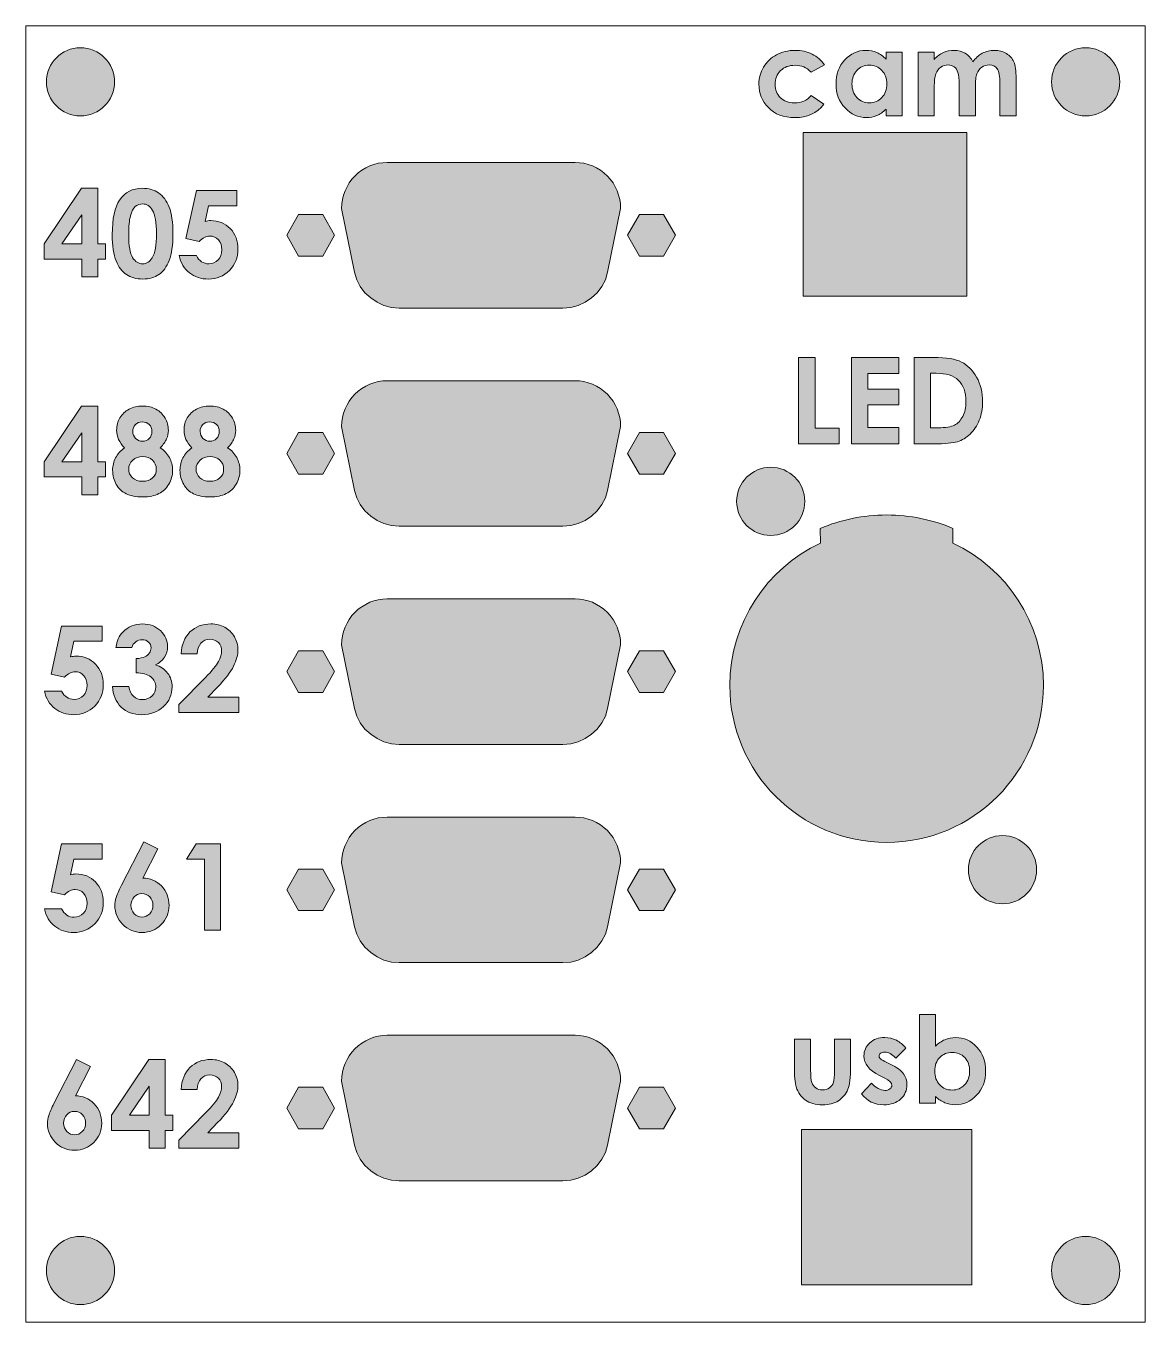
# Model space of a CAD drawing. Header units: inches. Extents: x 54.2 to 136.3, y -98.4 to -3.4.
import ezdxf

# ---------------------------------------------------------------- set-up
doc = ezdxf.new("R2010")
doc.units = ezdxf.units.IN
doc.header["$MEASUREMENT"] = 0
doc.layers.add('Layer 1', color=7, linetype='Continuous')

# ---------------------------------------------------------------- blocks, each defined once
blk = doc.blocks.new('block 2')
at = {"layer": 'Layer 1', "true_color": 0xffffff}
h = blk.add_hatch(color=7, dxfattribs=at)
h.dxf.hatch_style = 2
h.paths.add_polyline_path([(58.282, -15.314), (59.484, -15.314), (59.484, -19.392), (60.048, -19.392), (60.048, -20.507), (59.484, -20.507), (59.484, -21.808), (58.304, -21.808), (58.304, -20.507), (55.539, -20.507), (55.539, -19.392)])
h.paths.add_polyline_path([(58.304, -19.392), (58.304, -17.269), (56.857, -19.392)])
h = blk.add_hatch(color=7, dxfattribs=at)
h.dxf.hatch_style = 2
edge = h.paths.add_edge_path()
edge.add_spline(control_points=[(62.748, -15.314), (63.21, -15.314), (63.609, -15.427), (63.943, -15.654), (64.278, -15.881), (64.536, -16.228), (64.718, -16.694), (64.901, -17.161), (64.992, -17.81), (64.992, -18.643), (64.992, -19.484), (64.899, -20.139), (64.714, -20.606), (64.529, -21.075), (64.28, -21.418), (63.967, -21.638), (63.654, -21.858), (63.259, -21.967), (62.783, -21.967), (62.306, -21.967), (61.906, -21.857), (61.581, -21.636), (61.257, -21.415), (61.003, -21.079), (60.819, -20.628), (60.635, -20.177), (60.543, -19.536), (60.543, -18.703), (60.543, -17.54), (60.723, -16.698), (61.082, -16.175), (61.481, -15.601), (62.036, -15.314), (62.748, -15.314)], knot_values=[0, 0, 0, 0, 1, 1, 1, 2, 2, 2, 3, 3, 3, 4, 4, 4, 5, 5, 5, 6, 6, 6, 7, 7, 7, 8, 8, 8, 9, 9, 9, 10, 10, 10, 11, 11, 11, 11], degree=3, periodic=1)
edge = h.paths.add_edge_path()
edge.add_spline(control_points=[(62.776, -16.459), (62.573, -16.459), (62.392, -16.525), (62.235, -16.655), (62.077, -16.786), (61.957, -17.011), (61.874, -17.329), (61.791, -17.648), (61.749, -18.115), (61.749, -18.729), (61.749, -19.53), (61.844, -20.083), (62.035, -20.389), (62.225, -20.695), (62.473, -20.848), (62.776, -20.848), (63.069, -20.848), (63.301, -20.703), (63.472, -20.413), (63.682, -20.063), (63.786, -19.477), (63.786, -18.656), (63.786, -17.823), (63.692, -17.249), (63.505, -16.933), (63.317, -16.617), (63.074, -16.459), (62.776, -16.459)], knot_values=[0, 0, 0, 0, 1, 1, 1, 2, 2, 2, 3, 3, 3, 4, 4, 4, 5, 5, 5, 6, 6, 6, 7, 7, 7, 8, 8, 8, 9, 9, 9, 9], degree=3, periodic=1)
h = blk.add_hatch(color=7, dxfattribs=at)
h.dxf.hatch_style = 2
edge = h.paths.add_edge_path()
edge.add_spline(control_points=[(66.71, -15.473), (66.71, -15.473), (69.677, -15.473), (69.677, -15.473), (69.677, -15.473), (69.677, -16.589), (69.677, -16.589), (69.677, -16.589), (67.61, -16.589), (67.61, -16.589), (67.61, -16.589), (67.352, -17.738), (67.352, -17.738), (67.423, -17.718), (67.494, -17.703), (67.563, -17.693), (67.632, -17.683), (67.698, -17.678), (67.761, -17.678), (68.335, -17.678), (68.812, -17.874), (69.193, -18.266), (69.573, -18.658), (69.763, -19.16), (69.763, -19.771), (69.763, -20.388), (69.553, -20.909), (69.132, -21.332), (68.712, -21.756), (68.2, -21.967), (67.597, -21.967), (67.057, -21.967), (66.594, -21.814), (66.206, -21.507), (65.819, -21.199), (65.565, -20.779), (65.444, -20.245), (65.444, -20.245), (66.71, -20.245), (66.71, -20.245), (66.808, -20.443), (66.936, -20.593), (67.096, -20.695), (67.255, -20.797), (67.431, -20.848), (67.623, -20.848), (67.89, -20.848), (68.117, -20.752), (68.303, -20.559), (68.49, -20.367), (68.583, -20.12), (68.583, -19.818), (68.583, -19.526), (68.497, -19.285), (68.323, -19.097), (68.149, -18.909), (67.939, -18.815), (67.692, -18.815), (67.56, -18.815), (67.43, -18.848), (67.302, -18.914), (67.175, -18.98), (67.049, -19.079), (66.925, -19.211), (66.925, -19.211), (65.944, -18.992), (65.944, -18.992), (65.944, -18.992), (66.71, -15.473), (66.71, -15.473)], knot_values=[0, 0, 0, 0, 1, 1, 1, 2, 2, 2, 3, 3, 3, 4, 4, 4, 5, 5, 5, 6, 6, 6, 7, 7, 7, 8, 8, 8, 9, 9, 9, 10, 10, 10, 11, 11, 11, 12, 12, 12, 13, 13, 13, 14, 14, 14, 15, 15, 15, 16, 16, 16, 17, 17, 17, 18, 18, 18, 19, 19, 19, 20, 20, 20, 21, 21, 21, 22, 22, 22, 23, 23, 23, 23], degree=3, periodic=1)
at = {"layer": 'Layer 1', "lineweight": 0}
for points in [[(58.282, -15.314), (59.484, -15.314), (59.484, -19.392), (60.048, -19.392), (60.048, -20.507), (59.484, -20.507), (59.484, -21.808), (58.304, -21.808), (58.304, -20.507), (55.539, -20.507), (55.539, -19.392), (58.282, -15.314)], [(58.304, -19.392), (58.304, -17.269), (56.857, -19.392), (58.304, -19.392)]]:
    blk.add_lwpolyline(points, dxfattribs=at)
for points, knots in [([(62.748, -15.314), (63.21, -15.314), (63.609, -15.427), (63.943, -15.654), (64.278, -15.881), (64.536, -16.228), (64.718, -16.694), (64.901, -17.161), (64.992, -17.81), (64.992, -18.643), (64.992, -19.484), (64.899, -20.139), (64.714, -20.606), (64.529, -21.075), (64.28, -21.418), (63.967, -21.638), (63.654, -21.858), (63.259, -21.967), (62.783, -21.967), (62.306, -21.967), (61.906, -21.857), (61.581, -21.636), (61.257, -21.415), (61.003, -21.079), (60.819, -20.628), (60.635, -20.177), (60.543, -19.536), (60.543, -18.703), (60.543, -17.54), (60.723, -16.698), (61.082, -16.175), (61.481, -15.601), (62.036, -15.314), (62.748, -15.314)], [0, 0, 0, 0, 1, 1, 1, 2, 2, 2, 3, 3, 3, 4, 4, 4, 5, 5, 5, 6, 6, 6, 7, 7, 7, 8, 8, 8, 9, 9, 9, 10, 10, 10, 11, 11, 11, 11]), ([(66.71, -15.473), (66.71, -15.473), (69.677, -15.473), (69.677, -15.473), (69.677, -15.473), (69.677, -16.589), (69.677, -16.589), (69.677, -16.589), (67.61, -16.589), (67.61, -16.589), (67.61, -16.589), (67.352, -17.738), (67.352, -17.738), (67.423, -17.718), (67.494, -17.703), (67.563, -17.693), (67.632, -17.683), (67.698, -17.678), (67.761, -17.678), (68.335, -17.678), (68.812, -17.874), (69.193, -18.266), (69.573, -18.658), (69.763, -19.16), (69.763, -19.771), (69.763, -20.388), (69.553, -20.909), (69.132, -21.332), (68.712, -21.756), (68.2, -21.967), (67.597, -21.967), (67.057, -21.967), (66.594, -21.814), (66.206, -21.507), (65.819, -21.199), (65.565, -20.779), (65.444, -20.245), (65.444, -20.245), (66.71, -20.245), (66.71, -20.245), (66.808, -20.443), (66.936, -20.593), (67.096, -20.695), (67.255, -20.797), (67.431, -20.848), (67.623, -20.848), (67.89, -20.848), (68.117, -20.752), (68.303, -20.559), (68.49, -20.367), (68.583, -20.12), (68.583, -19.818), (68.583, -19.526), (68.497, -19.285), (68.323, -19.097), (68.149, -18.909), (67.939, -18.815), (67.692, -18.815), (67.56, -18.815), (67.43, -18.848), (67.302, -18.914), (67.175, -18.98), (67.049, -19.079), (66.925, -19.211), (66.925, -19.211), (65.944, -18.992), (65.944, -18.992), (65.944, -18.992), (66.71, -15.473), (66.71, -15.473)], [0, 0, 0, 0, 1, 1, 1, 2, 2, 2, 3, 3, 3, 4, 4, 4, 5, 5, 5, 6, 6, 6, 7, 7, 7, 8, 8, 8, 9, 9, 9, 10, 10, 10, 11, 11, 11, 12, 12, 12, 13, 13, 13, 14, 14, 14, 15, 15, 15, 16, 16, 16, 17, 17, 17, 18, 18, 18, 19, 19, 19, 20, 20, 20, 21, 21, 21, 22, 22, 22, 23, 23, 23, 23]), ([(62.776, -16.459), (62.573, -16.459), (62.392, -16.525), (62.235, -16.655), (62.077, -16.786), (61.957, -17.011), (61.874, -17.329), (61.791, -17.648), (61.749, -18.115), (61.749, -18.729), (61.749, -19.53), (61.844, -20.083), (62.035, -20.389), (62.225, -20.695), (62.473, -20.848), (62.776, -20.848), (63.069, -20.848), (63.301, -20.703), (63.472, -20.413), (63.682, -20.063), (63.786, -19.477), (63.786, -18.656), (63.786, -17.823), (63.692, -17.249), (63.505, -16.933), (63.317, -16.617), (63.074, -16.459), (62.776, -16.459)], [0, 0, 0, 0, 1, 1, 1, 2, 2, 2, 3, 3, 3, 4, 4, 4, 5, 5, 5, 6, 6, 6, 7, 7, 7, 8, 8, 8, 9, 9, 9, 9])]:
    blk.add_open_spline(points, degree=3, knots=knots, dxfattribs=at)
blk = doc.blocks.new('block 3')
at = {"layer": 'Layer 1', "true_color": 0xffffff}
h = blk.add_hatch(color=7, dxfattribs=at)
h.dxf.hatch_style = 2
edge = h.paths.add_edge_path()
edge.add_spline(control_points=[(111.335, -38.263), (111.335, -39.644), (110.216, -40.763), (108.835, -40.763), (107.454, -40.763), (106.335, -39.644), (106.335, -38.263), (106.335, -36.883), (107.454, -35.763), (108.835, -35.763), (110.216, -35.763), (111.335, -36.883), (111.335, -38.263)], knot_values=[0, 0, 0, 0, 1, 1, 1, 2, 2, 2, 3, 3, 3, 4, 4, 4, 4], degree=3, periodic=1)
h = blk.add_hatch(color=7, dxfattribs=at)
h.dxf.hatch_style = 2
edge = h.paths.add_edge_path()
edge.add_spline(control_points=[(112.479, -41.335), (112.479, -41.335), (112.468, -40.245), (112.468, -40.245), (113.964, -39.612), (115.609, -39.262), (117.336, -39.262), (119.058, -39.262), (120.699, -39.611), (122.192, -40.24), (122.192, -40.24), (122.192, -41.335), (122.192, -41.335), (122.192, -41.335), (122.191, -41.335), (122.191, -41.335), (126.116, -43.166), (128.835, -47.147), (128.835, -51.762), (128.835, -58.114), (123.687, -63.264), (117.336, -63.264), (110.983, -63.264), (105.835, -58.114), (105.835, -51.762), (105.835, -47.147), (108.554, -43.166), (112.479, -41.335), (112.479, -41.335), (112.479, -41.335), (112.479, -41.335)], knot_values=[0, 0, 0, 0, 1, 1, 1, 2, 2, 2, 3, 3, 3, 4, 4, 4, 5, 5, 5, 6, 6, 6, 7, 7, 7, 8, 8, 8, 9, 9, 9, 10, 10, 10, 10], degree=3, periodic=1)
h = blk.add_hatch(color=7, dxfattribs=at)
h.dxf.hatch_style = 2
edge = h.paths.add_edge_path()
edge.add_spline(control_points=[(128.335, -65.263), (128.335, -66.643), (127.216, -67.763), (125.835, -67.763), (124.454, -67.763), (123.335, -66.643), (123.335, -65.263), (123.335, -63.882), (124.454, -62.763), (125.835, -62.763), (127.216, -62.763), (128.335, -63.882), (128.335, -65.263)], knot_values=[0, 0, 0, 0, 1, 1, 1, 2, 2, 2, 3, 3, 3, 4, 4, 4, 4], degree=3, periodic=1)
at = {"layer": 'Layer 1', "lineweight": 0}
for points, knots in [([(111.335, -38.263), (111.335, -39.644), (110.216, -40.763), (108.835, -40.763), (107.454, -40.763), (106.335, -39.644), (106.335, -38.263), (106.335, -36.883), (107.454, -35.763), (108.835, -35.763), (110.216, -35.763), (111.335, -36.883), (111.335, -38.263)], [0, 0, 0, 0, 1, 1, 1, 2, 2, 2, 3, 3, 3, 4, 4, 4, 4]), ([(112.479, -41.335), (112.479, -41.335), (112.468, -40.245), (112.468, -40.245), (113.964, -39.612), (115.609, -39.262), (117.336, -39.262), (119.058, -39.262), (120.699, -39.611), (122.192, -40.24), (122.192, -40.24), (122.192, -41.335), (122.192, -41.335), (122.192, -41.335), (122.191, -41.335), (122.191, -41.335), (126.116, -43.166), (128.835, -47.147), (128.835, -51.762), (128.835, -58.114), (123.687, -63.264), (117.336, -63.264), (110.983, -63.264), (105.835, -58.114), (105.835, -51.762), (105.835, -47.147), (108.554, -43.166), (112.479, -41.335), (112.479, -41.335), (112.479, -41.335), (112.479, -41.335)], [0, 0, 0, 0, 1, 1, 1, 2, 2, 2, 3, 3, 3, 4, 4, 4, 5, 5, 5, 6, 6, 6, 7, 7, 7, 8, 8, 8, 9, 9, 9, 10, 10, 10, 10]), ([(128.335, -65.263), (128.335, -66.643), (127.216, -67.763), (125.835, -67.763), (124.454, -67.763), (123.335, -66.643), (123.335, -65.263), (123.335, -63.882), (124.454, -62.763), (125.835, -62.763), (127.216, -62.763), (128.335, -63.882), (128.335, -65.263)], [0, 0, 0, 0, 1, 1, 1, 2, 2, 2, 3, 3, 3, 4, 4, 4, 4])]:
    blk.add_open_spline(points, degree=3, knots=knots, dxfattribs=at)
blk = doc.blocks.new('block 4')
at = {"layer": 'Layer 1', "true_color": 0xffffff}
h = blk.add_hatch(color=7, dxfattribs=at)
h.dxf.hatch_style = 2
h.paths.add_polyline_path([(94.483, -13.42), (80.704, -13.42), (80.386, -13.441), (80.048, -13.483), (79.73, -13.568), (79.434, -13.674), (79.137, -13.822), (78.841, -13.991), (78.587, -14.182), (78.333, -14.415), (78.121, -14.648), (77.91, -14.923), (77.761, -15.198), (77.613, -15.494), (77.508, -15.812), (77.423, -16.129), (77.381, -16.447), (77.359, -16.785), (78.312, -21.463), (78.481, -22.013), (78.735, -22.5), (79.074, -22.966), (79.497, -23.347), (79.963, -23.664), (80.471, -23.897), (81.021, -24.045), (81.593, -24.088), (93.594, -24.088), (94.166, -24.045), (94.716, -23.897), (95.224, -23.664), (95.69, -23.347), (96.113, -22.966), (96.452, -22.5), (96.706, -22.013), (96.875, -21.463), (97.828, -16.785), (97.806, -16.447), (97.764, -16.129), (97.68, -15.812), (97.574, -15.494), (97.425, -15.198), (97.277, -14.923), (97.066, -14.648), (96.854, -14.415), (96.6, -14.182), (96.346, -13.991), (96.049, -13.822), (95.753, -13.674), (95.457, -13.568), (95.139, -13.483), (94.801, -13.441)])
h = blk.add_hatch(color=7, dxfattribs=at)
h.dxf.hatch_style = 2
h.paths.add_polyline_path([(76.851, -18.754), (75.984, -17.23), (74.206, -17.23), (73.338, -18.754), (74.206, -20.278), (75.984, -20.278)])
h = blk.add_hatch(color=7, dxfattribs=at)
h.dxf.hatch_style = 2
h.paths.add_polyline_path([(98.336, -18.754), (99.203, -20.278), (100.981, -20.278), (101.849, -18.754), (100.981, -17.23), (99.203, -17.23)])
at = {"layer": 'Layer 1', "lineweight": 0}
for points in [[(94.483, -13.42), (80.704, -13.42), (80.386, -13.441), (80.048, -13.483), (79.73, -13.568), (79.434, -13.674), (79.137, -13.822), (78.841, -13.991), (78.587, -14.182), (78.333, -14.415), (78.121, -14.648), (77.91, -14.923), (77.761, -15.198), (77.613, -15.494), (77.508, -15.812), (77.423, -16.129), (77.381, -16.447), (77.359, -16.785), (78.312, -21.463), (78.481, -22.013), (78.735, -22.5), (79.074, -22.966), (79.497, -23.347), (79.963, -23.664), (80.471, -23.897), (81.021, -24.045), (81.593, -24.088), (93.594, -24.088), (94.166, -24.045), (94.716, -23.897), (95.224, -23.664), (95.69, -23.347), (96.113, -22.966), (96.452, -22.5), (96.706, -22.013), (96.875, -21.463), (97.828, -16.785), (97.806, -16.447), (97.764, -16.129), (97.68, -15.812), (97.574, -15.494), (97.425, -15.198), (97.277, -14.923), (97.066, -14.648), (96.854, -14.415), (96.6, -14.182), (96.346, -13.991), (96.049, -13.822), (95.753, -13.674), (95.457, -13.568), (95.139, -13.483), (94.801, -13.441), (94.483, -13.42)], [(76.851, -18.754), (75.984, -17.23), (74.206, -17.23), (73.338, -18.754), (74.206, -20.278), (75.984, -20.278), (76.851, -18.754)], [(98.336, -18.754), (99.203, -20.278), (100.981, -20.278), (101.849, -18.754), (100.981, -17.23), (99.203, -17.23), (98.336, -18.754)]]:
    blk.add_lwpolyline(points, dxfattribs=at)
blk = doc.blocks.new('block 5')
at = {"layer": 'Layer 1', "true_color": 0xffffff}
h = blk.add_hatch(color=7, dxfattribs=at)
h.dxf.hatch_style = 2
h.paths.add_polyline_path([(94.483, -61.407), (80.704, -61.407), (80.386, -61.428), (80.048, -61.47), (79.73, -61.555), (79.434, -61.661), (79.137, -61.809), (78.841, -61.978), (78.587, -62.168), (78.333, -62.401), (78.121, -62.634), (77.91, -62.91), (77.761, -63.185), (77.613, -63.481), (77.508, -63.799), (77.423, -64.116), (77.381, -64.433), (77.359, -64.772), (78.312, -69.45), (78.481, -70.001), (78.735, -70.487), (79.074, -70.953), (79.497, -71.334), (79.963, -71.651), (80.471, -71.884), (81.021, -72.032), (81.593, -72.074), (93.594, -72.074), (94.166, -72.032), (94.716, -71.884), (95.224, -71.651), (95.69, -71.334), (96.113, -70.953), (96.452, -70.487), (96.706, -70.001), (96.875, -69.45), (97.828, -64.772), (97.806, -64.433), (97.764, -64.116), (97.68, -63.799), (97.574, -63.481), (97.425, -63.185), (97.277, -62.91), (97.066, -62.634), (96.854, -62.401), (96.6, -62.168), (96.346, -61.978), (96.049, -61.809), (95.753, -61.661), (95.457, -61.555), (95.139, -61.47), (94.801, -61.428)])
h = blk.add_hatch(color=7, dxfattribs=at)
h.dxf.hatch_style = 2
h.paths.add_polyline_path([(76.851, -66.741), (75.984, -65.217), (74.206, -65.217), (73.338, -66.741), (74.206, -68.265), (75.984, -68.265)])
h = blk.add_hatch(color=7, dxfattribs=at)
h.dxf.hatch_style = 2
h.paths.add_polyline_path([(98.336, -66.741), (99.203, -68.265), (100.981, -68.265), (101.849, -66.741), (100.981, -65.217), (99.203, -65.217)])
at = {"layer": 'Layer 1', "lineweight": 0}
for points in [[(94.483, -61.407), (80.704, -61.407), (80.386, -61.428), (80.048, -61.47), (79.73, -61.555), (79.434, -61.661), (79.137, -61.809), (78.841, -61.978), (78.587, -62.168), (78.333, -62.401), (78.121, -62.634), (77.91, -62.91), (77.761, -63.185), (77.613, -63.481), (77.508, -63.799), (77.423, -64.116), (77.381, -64.433), (77.359, -64.772), (78.312, -69.45), (78.481, -70.001), (78.735, -70.487), (79.074, -70.953), (79.497, -71.334), (79.963, -71.651), (80.471, -71.884), (81.021, -72.032), (81.593, -72.074), (93.594, -72.074), (94.166, -72.032), (94.716, -71.884), (95.224, -71.651), (95.69, -71.334), (96.113, -70.953), (96.452, -70.487), (96.706, -70.001), (96.875, -69.45), (97.828, -64.772), (97.806, -64.433), (97.764, -64.116), (97.68, -63.799), (97.574, -63.481), (97.425, -63.185), (97.277, -62.91), (97.066, -62.634), (96.854, -62.401), (96.6, -62.168), (96.346, -61.978), (96.049, -61.809), (95.753, -61.661), (95.457, -61.555), (95.139, -61.47), (94.801, -61.428), (94.483, -61.407)], [(76.851, -66.741), (75.984, -65.217), (74.206, -65.217), (73.338, -66.741), (74.206, -68.265), (75.984, -68.265), (76.851, -66.741)], [(98.336, -66.741), (99.203, -68.265), (100.981, -68.265), (101.849, -66.741), (100.981, -65.217), (99.203, -65.217), (98.336, -66.741)]]:
    blk.add_lwpolyline(points, dxfattribs=at)
blk = doc.blocks.new('block 6')
at = {"layer": 'Layer 1', "true_color": 0xffffff}
h = blk.add_hatch(color=7, dxfattribs=at)
h.dxf.hatch_style = 2
h.paths.add_polyline_path([(94.483, -77.402), (80.704, -77.402), (80.386, -77.423), (80.048, -77.466), (79.73, -77.55), (79.434, -77.656), (79.137, -77.804), (78.841, -77.974), (78.587, -78.164), (78.333, -78.397), (78.121, -78.63), (77.91, -78.905), (77.761, -79.18), (77.613, -79.476), (77.508, -79.794), (77.423, -80.112), (77.381, -80.429), (77.359, -80.768), (78.312, -85.445), (78.481, -85.996), (78.735, -86.483), (79.074, -86.948), (79.497, -87.329), (79.963, -87.647), (80.471, -87.88), (81.021, -88.028), (81.593, -88.07), (93.594, -88.07), (94.166, -88.028), (94.716, -87.88), (95.224, -87.647), (95.69, -87.329), (96.113, -86.948), (96.452, -86.483), (96.706, -85.996), (96.875, -85.445), (97.828, -80.768), (97.806, -80.429), (97.764, -80.112), (97.68, -79.794), (97.574, -79.476), (97.425, -79.18), (97.277, -78.905), (97.066, -78.63), (96.854, -78.397), (96.6, -78.164), (96.346, -77.974), (96.049, -77.804), (95.753, -77.656), (95.457, -77.55), (95.139, -77.466), (94.801, -77.423)])
h = blk.add_hatch(color=7, dxfattribs=at)
h.dxf.hatch_style = 2
h.paths.add_polyline_path([(76.851, -82.736), (75.984, -81.212), (74.206, -81.212), (73.338, -82.736), (74.206, -84.26), (75.984, -84.26)])
h = blk.add_hatch(color=7, dxfattribs=at)
h.dxf.hatch_style = 2
h.paths.add_polyline_path([(98.336, -82.736), (99.203, -84.26), (100.981, -84.26), (101.849, -82.736), (100.981, -81.212), (99.203, -81.212)])
at = {"layer": 'Layer 1', "lineweight": 0}
for points in [[(94.483, -77.402), (80.704, -77.402), (80.386, -77.423), (80.048, -77.466), (79.73, -77.55), (79.434, -77.656), (79.137, -77.804), (78.841, -77.974), (78.587, -78.164), (78.333, -78.397), (78.121, -78.63), (77.91, -78.905), (77.761, -79.18), (77.613, -79.476), (77.508, -79.794), (77.423, -80.112), (77.381, -80.429), (77.359, -80.768), (78.312, -85.445), (78.481, -85.996), (78.735, -86.483), (79.074, -86.948), (79.497, -87.329), (79.963, -87.647), (80.471, -87.88), (81.021, -88.028), (81.593, -88.07), (93.594, -88.07), (94.166, -88.028), (94.716, -87.88), (95.224, -87.647), (95.69, -87.329), (96.113, -86.948), (96.452, -86.483), (96.706, -85.996), (96.875, -85.445), (97.828, -80.768), (97.806, -80.429), (97.764, -80.112), (97.68, -79.794), (97.574, -79.476), (97.425, -79.18), (97.277, -78.905), (97.066, -78.63), (96.854, -78.397), (96.6, -78.164), (96.346, -77.974), (96.049, -77.804), (95.753, -77.656), (95.457, -77.55), (95.139, -77.466), (94.801, -77.423), (94.483, -77.402)], [(76.851, -82.736), (75.984, -81.212), (74.206, -81.212), (73.338, -82.736), (74.206, -84.26), (75.984, -84.26), (76.851, -82.736)], [(98.336, -82.736), (99.203, -84.26), (100.981, -84.26), (101.849, -82.736), (100.981, -81.212), (99.203, -81.212), (98.336, -82.736)]]:
    blk.add_lwpolyline(points, dxfattribs=at)
blk = doc.blocks.new('block 7')
at = {"layer": 'Layer 1', "true_color": 0xffffff}
h = blk.add_hatch(color=7, dxfattribs=at)
h.dxf.hatch_style = 2
h.paths.add_polyline_path([(94.483, -29.415), (80.704, -29.415), (80.386, -29.436), (80.048, -29.479), (79.73, -29.564), (79.434, -29.669), (79.137, -29.817), (78.841, -29.987), (78.587, -30.177), (78.333, -30.41), (78.121, -30.643), (77.91, -30.918), (77.761, -31.193), (77.613, -31.489), (77.508, -31.807), (77.423, -32.125), (77.381, -32.442), (77.359, -32.781), (78.312, -37.458), (78.481, -38.009), (78.735, -38.496), (79.074, -38.962), (79.497, -39.342), (79.963, -39.66), (80.471, -39.892), (81.021, -40.041), (81.593, -40.083), (93.594, -40.083), (94.166, -40.041), (94.716, -39.892), (95.224, -39.66), (95.69, -39.342), (96.113, -38.962), (96.452, -38.496), (96.706, -38.009), (96.875, -37.458), (97.828, -32.781), (97.806, -32.442), (97.764, -32.125), (97.68, -31.807), (97.574, -31.489), (97.425, -31.193), (97.277, -30.918), (97.066, -30.643), (96.854, -30.41), (96.6, -30.177), (96.346, -29.987), (96.049, -29.817), (95.753, -29.669), (95.457, -29.564), (95.139, -29.479), (94.801, -29.436)])
h = blk.add_hatch(color=7, dxfattribs=at)
h.dxf.hatch_style = 2
h.paths.add_polyline_path([(76.851, -34.749), (75.984, -33.225), (74.206, -33.225), (73.338, -34.749), (74.206, -36.273), (75.984, -36.273)])
h = blk.add_hatch(color=7, dxfattribs=at)
h.dxf.hatch_style = 2
h.paths.add_polyline_path([(98.336, -34.749), (99.203, -36.273), (100.981, -36.273), (101.849, -34.749), (100.981, -33.225), (99.203, -33.225)])
at = {"layer": 'Layer 1', "lineweight": 0}
for points in [[(94.483, -29.415), (80.704, -29.415), (80.386, -29.436), (80.048, -29.479), (79.73, -29.564), (79.434, -29.669), (79.137, -29.817), (78.841, -29.987), (78.587, -30.177), (78.333, -30.41), (78.121, -30.643), (77.91, -30.918), (77.761, -31.193), (77.613, -31.489), (77.508, -31.807), (77.423, -32.125), (77.381, -32.442), (77.359, -32.781), (78.312, -37.458), (78.481, -38.009), (78.735, -38.496), (79.074, -38.962), (79.497, -39.342), (79.963, -39.66), (80.471, -39.892), (81.021, -40.041), (81.593, -40.083), (93.594, -40.083), (94.166, -40.041), (94.716, -39.892), (95.224, -39.66), (95.69, -39.342), (96.113, -38.962), (96.452, -38.496), (96.706, -38.009), (96.875, -37.458), (97.828, -32.781), (97.806, -32.442), (97.764, -32.125), (97.68, -31.807), (97.574, -31.489), (97.425, -31.193), (97.277, -30.918), (97.066, -30.643), (96.854, -30.41), (96.6, -30.177), (96.346, -29.987), (96.049, -29.817), (95.753, -29.669), (95.457, -29.564), (95.139, -29.479), (94.801, -29.436), (94.483, -29.415)], [(76.851, -34.749), (75.984, -33.225), (74.206, -33.225), (73.338, -34.749), (74.206, -36.273), (75.984, -36.273), (76.851, -34.749)], [(98.336, -34.749), (99.203, -36.273), (100.981, -36.273), (101.849, -34.749), (100.981, -33.225), (99.203, -33.225), (98.336, -34.749)]]:
    blk.add_lwpolyline(points, dxfattribs=at)
blk = doc.blocks.new('block 8')
at = {"layer": 'Layer 1', "true_color": 0xffffff}
h = blk.add_hatch(color=7, dxfattribs=at)
h.dxf.hatch_style = 2
h.paths.add_polyline_path([(94.483, -45.411), (80.704, -45.411), (80.386, -45.432), (80.048, -45.474), (79.73, -45.559), (79.434, -45.664), (79.137, -45.813), (78.841, -45.982), (78.587, -46.173), (78.333, -46.406), (78.121, -46.639), (77.91, -46.914), (77.761, -47.189), (77.613, -47.485), (77.508, -47.802), (77.423, -48.12), (77.381, -48.438), (77.359, -48.776), (78.312, -53.454), (78.481, -54.004), (78.735, -54.491), (79.074, -54.957), (79.497, -55.338), (79.963, -55.655), (80.471, -55.888), (81.021, -56.036), (81.593, -56.079), (93.594, -56.079), (94.166, -56.036), (94.716, -55.888), (95.224, -55.655), (95.69, -55.338), (96.113, -54.957), (96.452, -54.491), (96.706, -54.004), (96.875, -53.454), (97.828, -48.776), (97.806, -48.438), (97.764, -48.12), (97.68, -47.802), (97.574, -47.485), (97.425, -47.189), (97.277, -46.914), (97.066, -46.639), (96.854, -46.406), (96.6, -46.173), (96.346, -45.982), (96.049, -45.813), (95.753, -45.664), (95.457, -45.559), (95.139, -45.474), (94.801, -45.432)])
h = blk.add_hatch(color=7, dxfattribs=at)
h.dxf.hatch_style = 2
h.paths.add_polyline_path([(76.851, -50.745), (75.984, -49.22), (74.206, -49.22), (73.338, -50.745), (74.206, -52.269), (75.984, -52.269)])
h = blk.add_hatch(color=7, dxfattribs=at)
h.dxf.hatch_style = 2
h.paths.add_polyline_path([(98.336, -50.745), (99.203, -52.269), (100.981, -52.269), (101.849, -50.745), (100.981, -49.22), (99.203, -49.22)])
at = {"layer": 'Layer 1', "lineweight": 0}
for points in [[(94.483, -45.411), (80.704, -45.411), (80.386, -45.432), (80.048, -45.474), (79.73, -45.559), (79.434, -45.664), (79.137, -45.813), (78.841, -45.982), (78.587, -46.173), (78.333, -46.406), (78.121, -46.639), (77.91, -46.914), (77.761, -47.189), (77.613, -47.485), (77.508, -47.802), (77.423, -48.12), (77.381, -48.438), (77.359, -48.776), (78.312, -53.454), (78.481, -54.004), (78.735, -54.491), (79.074, -54.957), (79.497, -55.338), (79.963, -55.655), (80.471, -55.888), (81.021, -56.036), (81.593, -56.079), (93.594, -56.079), (94.166, -56.036), (94.716, -55.888), (95.224, -55.655), (95.69, -55.338), (96.113, -54.957), (96.452, -54.491), (96.706, -54.004), (96.875, -53.454), (97.828, -48.776), (97.806, -48.438), (97.764, -48.12), (97.68, -47.802), (97.574, -47.485), (97.425, -47.189), (97.277, -46.914), (97.066, -46.639), (96.854, -46.406), (96.6, -46.173), (96.346, -45.982), (96.049, -45.813), (95.753, -45.664), (95.457, -45.559), (95.139, -45.474), (94.801, -45.432), (94.483, -45.411)], [(76.851, -50.745), (75.984, -49.22), (74.206, -49.22), (73.338, -50.745), (74.206, -52.269), (75.984, -52.269), (76.851, -50.745)], [(98.336, -50.745), (99.203, -52.269), (100.981, -52.269), (101.849, -50.745), (100.981, -49.22), (99.203, -49.22), (98.336, -50.745)]]:
    blk.add_lwpolyline(points, dxfattribs=at)
blk = doc.blocks.new('block 9')
at = {"layer": 'Layer 1', "true_color": 0xffffff}
h = blk.add_hatch(color=7, dxfattribs=at)
h.dxf.hatch_style = 2
h.paths.add_polyline_path([(58.282, -31.28), (59.484, -31.28), (59.484, -35.358), (60.048, -35.358), (60.048, -36.473), (59.484, -36.473), (59.484, -37.774), (58.304, -37.774), (58.304, -36.473), (55.539, -36.473), (55.539, -35.358)])
h.paths.add_polyline_path([(58.304, -35.358), (58.304, -33.235), (56.857, -35.358)])
h = blk.add_hatch(color=7, dxfattribs=at)
h.dxf.hatch_style = 2
edge = h.paths.add_edge_path()
edge.add_spline(control_points=[(64.066, -34.339), (64.353, -34.523), (64.575, -34.759), (64.731, -35.048), (64.888, -35.337), (64.966, -35.649), (64.966, -35.985), (64.966, -36.35), (64.875, -36.688), (64.693, -36.998), (64.51, -37.308), (64.266, -37.542), (63.958, -37.698), (63.651, -37.855), (63.259, -37.933), (62.783, -37.933), (62.272, -37.933), (61.865, -37.858), (61.564, -37.707), (61.263, -37.556), (61.021, -37.328), (60.841, -37.022), (60.66, -36.716), (60.569, -36.37), (60.569, -35.985), (60.569, -35.652), (60.642, -35.348), (60.787, -35.074), (60.932, -34.799), (61.149, -34.554), (61.439, -34.339), (61.25, -34.147), (61.107, -33.942), (61.011, -33.726), (60.914, -33.509), (60.866, -33.281), (60.866, -33.04), (60.866, -32.71), (60.946, -32.409), (61.105, -32.138), (61.265, -31.867), (61.488, -31.656), (61.775, -31.506), (62.062, -31.355), (62.394, -31.28), (62.77, -31.28), (63.14, -31.28), (63.466, -31.356), (63.747, -31.508), (64.029, -31.66), (64.251, -31.876), (64.413, -32.155), (64.575, -32.435), (64.656, -32.736), (64.656, -33.057), (64.656, -33.283), (64.614, -33.494), (64.529, -33.687), (64.444, -33.881), (64.29, -34.098), (64.066, -34.339)], knot_values=[0, 0, 0, 0, 1, 1, 1, 2, 2, 2, 3, 3, 3, 4, 4, 4, 5, 5, 5, 6, 6, 6, 7, 7, 7, 8, 8, 8, 9, 9, 9, 10, 10, 10, 11, 11, 11, 12, 12, 12, 13, 13, 13, 14, 14, 14, 15, 15, 15, 16, 16, 16, 17, 17, 17, 18, 18, 18, 19, 19, 19, 20, 20, 20, 20], degree=3, periodic=1)
edge = h.paths.add_edge_path()
edge.add_spline(control_points=[(62.778, -34.983), (62.488, -34.983), (62.244, -35.071), (62.046, -35.248), (61.848, -35.425), (61.749, -35.635), (61.749, -35.879), (61.749, -36.135), (61.842, -36.351), (62.029, -36.527), (62.216, -36.704), (62.461, -36.792), (62.766, -36.792), (63.073, -36.792), (63.317, -36.709), (63.5, -36.544), (63.682, -36.379), (63.773, -36.166), (63.773, -35.905), (63.773, -35.644), (63.678, -35.425), (63.489, -35.248), (63.299, -35.071), (63.063, -34.983), (62.778, -34.983)], knot_values=[0, 0, 0, 0, 1, 1, 1, 2, 2, 2, 3, 3, 3, 4, 4, 4, 5, 5, 5, 6, 6, 6, 7, 7, 7, 8, 8, 8, 8], degree=3, periodic=1)
edge = h.paths.add_edge_path()
edge.add_spline(control_points=[(62.731, -32.442), (62.533, -32.442), (62.37, -32.508), (62.242, -32.638), (62.115, -32.768), (62.051, -32.935), (62.051, -33.138), (62.051, -33.341), (62.118, -33.511), (62.253, -33.649), (62.388, -33.786), (62.554, -33.855), (62.753, -33.855), (62.956, -33.855), (63.124, -33.788), (63.254, -33.653), (63.385, -33.519), (63.45, -33.344), (63.45, -33.129), (63.45, -32.926), (63.384, -32.761), (63.252, -32.633), (63.12, -32.506), (62.946, -32.442), (62.731, -32.442)], knot_values=[0, 0, 0, 0, 1, 1, 1, 2, 2, 2, 3, 3, 3, 4, 4, 4, 5, 5, 5, 6, 6, 6, 7, 7, 7, 8, 8, 8, 8], degree=3, periodic=1)
h = blk.add_hatch(color=7, dxfattribs=at)
h.dxf.hatch_style = 2
edge = h.paths.add_edge_path()
edge.add_spline(control_points=[(69.005, -34.339), (69.292, -34.523), (69.514, -34.759), (69.671, -35.048), (69.827, -35.337), (69.905, -35.649), (69.905, -35.985), (69.905, -36.35), (69.814, -36.688), (69.632, -36.998), (69.45, -37.308), (69.205, -37.542), (68.898, -37.698), (68.59, -37.855), (68.199, -37.933), (67.722, -37.933), (67.211, -37.933), (66.805, -37.858), (66.503, -37.707), (66.202, -37.556), (65.961, -37.328), (65.78, -37.022), (65.599, -36.716), (65.509, -36.37), (65.509, -35.985), (65.509, -35.652), (65.581, -35.348), (65.726, -35.074), (65.871, -34.799), (66.088, -34.554), (66.379, -34.339), (66.189, -34.147), (66.046, -33.942), (65.95, -33.726), (65.854, -33.509), (65.806, -33.281), (65.806, -33.04), (65.806, -32.71), (65.885, -32.409), (66.045, -32.138), (66.204, -31.867), (66.427, -31.656), (66.714, -31.506), (67.001, -31.355), (67.333, -31.28), (67.709, -31.28), (68.08, -31.28), (68.405, -31.356), (68.687, -31.508), (68.968, -31.66), (69.19, -31.876), (69.352, -32.155), (69.514, -32.435), (69.595, -32.736), (69.595, -33.057), (69.595, -33.283), (69.553, -33.494), (69.468, -33.687), (69.384, -33.881), (69.229, -34.098), (69.005, -34.339)], knot_values=[0, 0, 0, 0, 1, 1, 1, 2, 2, 2, 3, 3, 3, 4, 4, 4, 5, 5, 5, 6, 6, 6, 7, 7, 7, 8, 8, 8, 9, 9, 9, 10, 10, 10, 11, 11, 11, 12, 12, 12, 13, 13, 13, 14, 14, 14, 15, 15, 15, 16, 16, 16, 17, 17, 17, 18, 18, 18, 19, 19, 19, 20, 20, 20, 20], degree=3, periodic=1)
edge = h.paths.add_edge_path()
edge.add_spline(control_points=[(67.718, -34.983), (67.428, -34.983), (67.184, -35.071), (66.986, -35.248), (66.788, -35.425), (66.689, -35.635), (66.689, -35.879), (66.689, -36.135), (66.782, -36.351), (66.969, -36.527), (67.155, -36.704), (67.401, -36.792), (67.705, -36.792), (68.012, -36.792), (68.257, -36.709), (68.439, -36.544), (68.621, -36.379), (68.713, -36.166), (68.713, -35.905), (68.713, -35.644), (68.618, -35.425), (68.428, -35.248), (68.239, -35.071), (68.002, -34.983), (67.718, -34.983)], knot_values=[0, 0, 0, 0, 1, 1, 1, 2, 2, 2, 3, 3, 3, 4, 4, 4, 5, 5, 5, 6, 6, 6, 7, 7, 7, 8, 8, 8, 8], degree=3, periodic=1)
edge = h.paths.add_edge_path()
edge.add_spline(control_points=[(67.67, -32.442), (67.472, -32.442), (67.309, -32.508), (67.182, -32.638), (67.054, -32.768), (66.99, -32.935), (66.99, -33.138), (66.99, -33.341), (67.057, -33.511), (67.192, -33.649), (67.327, -33.786), (67.494, -33.855), (67.692, -33.855), (67.896, -33.855), (68.063, -33.788), (68.194, -33.653), (68.324, -33.519), (68.39, -33.344), (68.39, -33.129), (68.39, -32.926), (68.323, -32.761), (68.192, -32.633), (68.059, -32.506), (67.886, -32.442), (67.67, -32.442)], knot_values=[0, 0, 0, 0, 1, 1, 1, 2, 2, 2, 3, 3, 3, 4, 4, 4, 5, 5, 5, 6, 6, 6, 7, 7, 7, 8, 8, 8, 8], degree=3, periodic=1)
at = {"layer": 'Layer 1', "lineweight": 0}
for points in [[(58.282, -31.28), (59.484, -31.28), (59.484, -35.358), (60.048, -35.358), (60.048, -36.473), (59.484, -36.473), (59.484, -37.774), (58.304, -37.774), (58.304, -36.473), (55.539, -36.473), (55.539, -35.358), (58.282, -31.28)], [(58.304, -35.358), (58.304, -33.235), (56.857, -35.358), (58.304, -35.358)]]:
    blk.add_lwpolyline(points, dxfattribs=at)
for points, knots in [([(64.066, -34.339), (64.353, -34.523), (64.575, -34.759), (64.731, -35.048), (64.888, -35.337), (64.966, -35.649), (64.966, -35.985), (64.966, -36.35), (64.875, -36.688), (64.693, -36.998), (64.51, -37.308), (64.266, -37.542), (63.958, -37.698), (63.651, -37.855), (63.259, -37.933), (62.783, -37.933), (62.272, -37.933), (61.865, -37.858), (61.564, -37.707), (61.263, -37.556), (61.021, -37.328), (60.841, -37.022), (60.66, -36.716), (60.569, -36.37), (60.569, -35.985), (60.569, -35.652), (60.642, -35.348), (60.787, -35.074), (60.932, -34.799), (61.149, -34.554), (61.439, -34.339), (61.25, -34.147), (61.107, -33.942), (61.011, -33.726), (60.914, -33.509), (60.866, -33.281), (60.866, -33.04), (60.866, -32.71), (60.946, -32.409), (61.105, -32.138), (61.265, -31.867), (61.488, -31.656), (61.775, -31.506), (62.062, -31.355), (62.394, -31.28), (62.77, -31.28), (63.14, -31.28), (63.466, -31.356), (63.747, -31.508), (64.029, -31.66), (64.251, -31.876), (64.413, -32.155), (64.575, -32.435), (64.656, -32.736), (64.656, -33.057), (64.656, -33.283), (64.614, -33.494), (64.529, -33.687), (64.444, -33.881), (64.29, -34.098), (64.066, -34.339)], [0, 0, 0, 0, 1, 1, 1, 2, 2, 2, 3, 3, 3, 4, 4, 4, 5, 5, 5, 6, 6, 6, 7, 7, 7, 8, 8, 8, 9, 9, 9, 10, 10, 10, 11, 11, 11, 12, 12, 12, 13, 13, 13, 14, 14, 14, 15, 15, 15, 16, 16, 16, 17, 17, 17, 18, 18, 18, 19, 19, 19, 20, 20, 20, 20]), ([(69.005, -34.339), (69.292, -34.523), (69.514, -34.759), (69.671, -35.048), (69.827, -35.337), (69.905, -35.649), (69.905, -35.985), (69.905, -36.35), (69.814, -36.688), (69.632, -36.998), (69.45, -37.308), (69.205, -37.542), (68.898, -37.698), (68.59, -37.855), (68.199, -37.933), (67.722, -37.933), (67.211, -37.933), (66.805, -37.858), (66.503, -37.707), (66.202, -37.556), (65.961, -37.328), (65.78, -37.022), (65.599, -36.716), (65.509, -36.37), (65.509, -35.985), (65.509, -35.652), (65.581, -35.348), (65.726, -35.074), (65.871, -34.799), (66.088, -34.554), (66.379, -34.339), (66.189, -34.147), (66.046, -33.942), (65.95, -33.726), (65.854, -33.509), (65.806, -33.281), (65.806, -33.04), (65.806, -32.71), (65.885, -32.409), (66.045, -32.138), (66.204, -31.867), (66.427, -31.656), (66.714, -31.506), (67.001, -31.355), (67.333, -31.28), (67.709, -31.28), (68.08, -31.28), (68.405, -31.356), (68.687, -31.508), (68.968, -31.66), (69.19, -31.876), (69.352, -32.155), (69.514, -32.435), (69.595, -32.736), (69.595, -33.057), (69.595, -33.283), (69.553, -33.494), (69.468, -33.687), (69.384, -33.881), (69.229, -34.098), (69.005, -34.339)], [0, 0, 0, 0, 1, 1, 1, 2, 2, 2, 3, 3, 3, 4, 4, 4, 5, 5, 5, 6, 6, 6, 7, 7, 7, 8, 8, 8, 9, 9, 9, 10, 10, 10, 11, 11, 11, 12, 12, 12, 13, 13, 13, 14, 14, 14, 15, 15, 15, 16, 16, 16, 17, 17, 17, 18, 18, 18, 19, 19, 19, 20, 20, 20, 20]), ([(62.731, -32.442), (62.533, -32.442), (62.37, -32.508), (62.242, -32.638), (62.115, -32.768), (62.051, -32.935), (62.051, -33.138), (62.051, -33.341), (62.118, -33.511), (62.253, -33.649), (62.388, -33.786), (62.554, -33.855), (62.753, -33.855), (62.956, -33.855), (63.124, -33.788), (63.254, -33.653), (63.385, -33.519), (63.45, -33.344), (63.45, -33.129), (63.45, -32.926), (63.384, -32.761), (63.252, -32.633), (63.12, -32.506), (62.946, -32.442), (62.731, -32.442)], [0, 0, 0, 0, 1, 1, 1, 2, 2, 2, 3, 3, 3, 4, 4, 4, 5, 5, 5, 6, 6, 6, 7, 7, 7, 8, 8, 8, 8]), ([(67.67, -32.442), (67.472, -32.442), (67.309, -32.508), (67.182, -32.638), (67.054, -32.768), (66.99, -32.935), (66.99, -33.138), (66.99, -33.341), (67.057, -33.511), (67.192, -33.649), (67.327, -33.786), (67.494, -33.855), (67.692, -33.855), (67.896, -33.855), (68.063, -33.788), (68.194, -33.653), (68.324, -33.519), (68.39, -33.344), (68.39, -33.129), (68.39, -32.926), (68.323, -32.761), (68.192, -32.633), (68.059, -32.506), (67.886, -32.442), (67.67, -32.442)], [0, 0, 0, 0, 1, 1, 1, 2, 2, 2, 3, 3, 3, 4, 4, 4, 5, 5, 5, 6, 6, 6, 7, 7, 7, 8, 8, 8, 8]), ([(62.778, -34.983), (62.488, -34.983), (62.244, -35.071), (62.046, -35.248), (61.848, -35.425), (61.749, -35.635), (61.749, -35.879), (61.749, -36.135), (61.842, -36.351), (62.029, -36.527), (62.216, -36.704), (62.461, -36.792), (62.766, -36.792), (63.073, -36.792), (63.317, -36.709), (63.5, -36.544), (63.682, -36.379), (63.773, -36.166), (63.773, -35.905), (63.773, -35.644), (63.678, -35.425), (63.489, -35.248), (63.299, -35.071), (63.063, -34.983), (62.778, -34.983)], [0, 0, 0, 0, 1, 1, 1, 2, 2, 2, 3, 3, 3, 4, 4, 4, 5, 5, 5, 6, 6, 6, 7, 7, 7, 8, 8, 8, 8]), ([(67.718, -34.983), (67.428, -34.983), (67.184, -35.071), (66.986, -35.248), (66.788, -35.425), (66.689, -35.635), (66.689, -35.879), (66.689, -36.135), (66.782, -36.351), (66.969, -36.527), (67.155, -36.704), (67.401, -36.792), (67.705, -36.792), (68.012, -36.792), (68.257, -36.709), (68.439, -36.544), (68.621, -36.379), (68.713, -36.166), (68.713, -35.905), (68.713, -35.644), (68.618, -35.425), (68.428, -35.248), (68.239, -35.071), (68.002, -34.983), (67.718, -34.983)], [0, 0, 0, 0, 1, 1, 1, 2, 2, 2, 3, 3, 3, 4, 4, 4, 5, 5, 5, 6, 6, 6, 7, 7, 7, 8, 8, 8, 8])]:
    blk.add_open_spline(points, degree=3, knots=knots, dxfattribs=at)
blk = doc.blocks.new('block 10')
at = {"layer": 'Layer 1', "true_color": 0xffffff}
h = blk.add_hatch(color=7, dxfattribs=at)
h.dxf.hatch_style = 2
edge = h.paths.add_edge_path()
edge.add_spline(control_points=[(56.831, -47.405), (56.831, -47.405), (59.798, -47.405), (59.798, -47.405), (59.798, -47.405), (59.798, -48.521), (59.798, -48.521), (59.798, -48.521), (57.731, -48.521), (57.731, -48.521), (57.731, -48.521), (57.473, -49.67), (57.473, -49.67), (57.545, -49.65), (57.615, -49.635), (57.684, -49.625), (57.753, -49.615), (57.819, -49.61), (57.882, -49.61), (58.456, -49.61), (58.934, -49.806), (59.314, -50.198), (59.694, -50.59), (59.885, -51.091), (59.885, -51.703), (59.885, -52.32), (59.674, -52.841), (59.254, -53.264), (58.833, -53.688), (58.321, -53.899), (57.718, -53.899), (57.179, -53.899), (56.715, -53.746), (56.327, -53.438), (55.94, -53.131), (55.686, -52.711), (55.565, -52.177), (55.565, -52.177), (56.831, -52.177), (56.831, -52.177), (56.929, -52.375), (57.057, -52.525), (57.217, -52.627), (57.376, -52.729), (57.552, -52.78), (57.744, -52.78), (58.011, -52.78), (58.238, -52.683), (58.425, -52.491), (58.611, -52.299), (58.705, -52.052), (58.705, -51.75), (58.705, -51.457), (58.618, -51.217), (58.444, -51.029), (58.27, -50.841), (58.06, -50.747), (57.813, -50.747), (57.681, -50.747), (57.551, -50.78), (57.424, -50.846), (57.296, -50.912), (57.17, -51.011), (57.047, -51.143), (57.047, -51.143), (56.065, -50.923), (56.065, -50.923), (56.065, -50.923), (56.831, -47.405), (56.831, -47.405)], knot_values=[0, 0, 0, 0, 1, 1, 1, 2, 2, 2, 3, 3, 3, 4, 4, 4, 5, 5, 5, 6, 6, 6, 7, 7, 7, 8, 8, 8, 9, 9, 9, 10, 10, 10, 11, 11, 11, 12, 12, 12, 13, 13, 13, 14, 14, 14, 15, 15, 15, 16, 16, 16, 17, 17, 17, 18, 18, 18, 19, 19, 19, 20, 20, 20, 21, 21, 21, 22, 22, 22, 23, 23, 23, 23], degree=3, periodic=1)
h = blk.add_hatch(color=7, dxfattribs=at)
h.dxf.hatch_style = 2
edge = h.paths.add_edge_path()
edge.add_spline(control_points=[(61.973, -48.968), (61.973, -48.968), (60.815, -48.968), (60.815, -48.968), (60.875, -48.501), (61.043, -48.124), (61.319, -47.84), (61.703, -47.444), (62.187, -47.246), (62.77, -47.246), (63.289, -47.246), (63.725, -47.411), (64.077, -47.741), (64.428, -48.071), (64.604, -48.463), (64.604, -48.917), (64.604, -49.198), (64.527, -49.455), (64.374, -49.688), (64.22, -49.92), (63.997, -50.108), (63.704, -50.252), (64.089, -50.367), (64.39, -50.567), (64.606, -50.852), (64.823, -51.138), (64.932, -51.475), (64.932, -51.862), (64.932, -52.431), (64.722, -52.913), (64.303, -53.307), (63.884, -53.702), (63.35, -53.899), (62.701, -53.899), (62.086, -53.899), (61.586, -53.713), (61.198, -53.342), (60.81, -52.97), (60.598, -52.464), (60.561, -51.824), (60.561, -51.824), (61.754, -51.824), (61.754, -51.824), (61.805, -52.151), (61.919, -52.394), (62.096, -52.554), (62.272, -52.713), (62.496, -52.793), (62.766, -52.793), (63.047, -52.793), (63.28, -52.702), (63.465, -52.521), (63.65, -52.34), (63.743, -52.119), (63.743, -51.858), (63.743, -51.571), (63.618, -51.328), (63.368, -51.13), (63.119, -50.932), (62.758, -50.83), (62.287, -50.824), (62.287, -50.824), (62.287, -49.791), (62.287, -49.791), (62.577, -49.768), (62.794, -49.723), (62.936, -49.655), (63.078, -49.588), (63.188, -49.495), (63.267, -49.378), (63.346, -49.26), (63.386, -49.135), (63.386, -49.003), (63.386, -48.831), (63.325, -48.688), (63.205, -48.574), (63.084, -48.461), (62.926, -48.404), (62.731, -48.404), (62.559, -48.404), (62.402, -48.457), (62.262, -48.562), (62.121, -48.666), (62.025, -48.802), (61.973, -48.968)], knot_values=[0, 0, 0, 0, 1, 1, 1, 2, 2, 2, 3, 3, 3, 4, 4, 4, 5, 5, 5, 6, 6, 6, 7, 7, 7, 8, 8, 8, 9, 9, 9, 10, 10, 10, 11, 11, 11, 12, 12, 12, 13, 13, 13, 14, 14, 14, 15, 15, 15, 16, 16, 16, 17, 17, 17, 18, 18, 18, 19, 19, 19, 20, 20, 20, 21, 21, 21, 22, 22, 22, 23, 23, 23, 24, 24, 24, 25, 25, 25, 26, 26, 26, 27, 27, 27, 28, 28, 28, 28], degree=3, periodic=1)
h = blk.add_hatch(color=7, dxfattribs=at)
h.dxf.hatch_style = 2
edge = h.paths.add_edge_path()
edge.add_spline(control_points=[(66.775, -49.446), (66.775, -49.446), (65.599, -49.446), (65.599, -49.446), (65.631, -48.763), (65.845, -48.226), (66.243, -47.834), (66.641, -47.442), (67.151, -47.246), (67.774, -47.246), (68.158, -47.246), (68.498, -47.327), (68.792, -47.489), (69.087, -47.651), (69.322, -47.885), (69.499, -48.191), (69.675, -48.497), (69.763, -48.808), (69.763, -49.123), (69.763, -49.5), (69.656, -49.904), (69.442, -50.338), (69.228, -50.771), (68.837, -51.284), (68.268, -51.875), (68.268, -51.875), (67.557, -52.625), (67.557, -52.625), (67.557, -52.625), (69.815, -52.625), (69.815, -52.625), (69.815, -52.625), (69.815, -53.74), (69.815, -53.74), (69.815, -53.74), (65.427, -53.74), (65.427, -53.74), (65.427, -53.74), (65.427, -53.163), (65.427, -53.163), (65.427, -53.163), (67.386, -51.164), (67.386, -51.164), (67.86, -50.685), (68.175, -50.3), (68.331, -50.008), (68.488, -49.717), (68.566, -49.454), (68.566, -49.218), (68.566, -48.974), (68.485, -48.772), (68.323, -48.613), (68.161, -48.454), (67.952, -48.374), (67.696, -48.374), (67.438, -48.374), (67.223, -48.47), (67.05, -48.663), (66.878, -48.855), (66.786, -49.116), (66.775, -49.446)], knot_values=[0, 0, 0, 0, 1, 1, 1, 2, 2, 2, 3, 3, 3, 4, 4, 4, 5, 5, 5, 6, 6, 6, 7, 7, 7, 8, 8, 8, 9, 9, 9, 10, 10, 10, 11, 11, 11, 12, 12, 12, 13, 13, 13, 14, 14, 14, 15, 15, 15, 16, 16, 16, 17, 17, 17, 18, 18, 18, 19, 19, 19, 20, 20, 20, 20], degree=3, periodic=1)
at = {"layer": 'Layer 1', "lineweight": 0}
for points, knots in [([(56.831, -47.405), (56.831, -47.405), (59.798, -47.405), (59.798, -47.405), (59.798, -47.405), (59.798, -48.521), (59.798, -48.521), (59.798, -48.521), (57.731, -48.521), (57.731, -48.521), (57.731, -48.521), (57.473, -49.67), (57.473, -49.67), (57.545, -49.65), (57.615, -49.635), (57.684, -49.625), (57.753, -49.615), (57.819, -49.61), (57.882, -49.61), (58.456, -49.61), (58.934, -49.806), (59.314, -50.198), (59.694, -50.59), (59.885, -51.091), (59.885, -51.703), (59.885, -52.32), (59.674, -52.841), (59.254, -53.264), (58.833, -53.688), (58.321, -53.899), (57.718, -53.899), (57.179, -53.899), (56.715, -53.746), (56.327, -53.438), (55.94, -53.131), (55.686, -52.711), (55.565, -52.177), (55.565, -52.177), (56.831, -52.177), (56.831, -52.177), (56.929, -52.375), (57.057, -52.525), (57.217, -52.627), (57.376, -52.729), (57.552, -52.78), (57.744, -52.78), (58.011, -52.78), (58.238, -52.683), (58.425, -52.491), (58.611, -52.299), (58.705, -52.052), (58.705, -51.75), (58.705, -51.457), (58.618, -51.217), (58.444, -51.029), (58.27, -50.841), (58.06, -50.747), (57.813, -50.747), (57.681, -50.747), (57.551, -50.78), (57.424, -50.846), (57.296, -50.912), (57.17, -51.011), (57.047, -51.143), (57.047, -51.143), (56.065, -50.923), (56.065, -50.923), (56.065, -50.923), (56.831, -47.405), (56.831, -47.405)], [0, 0, 0, 0, 1, 1, 1, 2, 2, 2, 3, 3, 3, 4, 4, 4, 5, 5, 5, 6, 6, 6, 7, 7, 7, 8, 8, 8, 9, 9, 9, 10, 10, 10, 11, 11, 11, 12, 12, 12, 13, 13, 13, 14, 14, 14, 15, 15, 15, 16, 16, 16, 17, 17, 17, 18, 18, 18, 19, 19, 19, 20, 20, 20, 21, 21, 21, 22, 22, 22, 23, 23, 23, 23]), ([(61.973, -48.968), (61.973, -48.968), (60.815, -48.968), (60.815, -48.968), (60.875, -48.501), (61.043, -48.124), (61.319, -47.84), (61.703, -47.444), (62.187, -47.246), (62.77, -47.246), (63.289, -47.246), (63.725, -47.411), (64.077, -47.741), (64.428, -48.071), (64.604, -48.463), (64.604, -48.917), (64.604, -49.198), (64.527, -49.455), (64.374, -49.688), (64.22, -49.92), (63.997, -50.108), (63.704, -50.252), (64.089, -50.367), (64.39, -50.567), (64.606, -50.852), (64.823, -51.138), (64.932, -51.475), (64.932, -51.862), (64.932, -52.431), (64.722, -52.913), (64.303, -53.307), (63.884, -53.702), (63.35, -53.899), (62.701, -53.899), (62.086, -53.899), (61.586, -53.713), (61.198, -53.342), (60.81, -52.97), (60.598, -52.464), (60.561, -51.824), (60.561, -51.824), (61.754, -51.824), (61.754, -51.824), (61.805, -52.151), (61.919, -52.394), (62.096, -52.554), (62.272, -52.713), (62.496, -52.793), (62.766, -52.793), (63.047, -52.793), (63.28, -52.702), (63.465, -52.521), (63.65, -52.34), (63.743, -52.119), (63.743, -51.858), (63.743, -51.571), (63.618, -51.328), (63.368, -51.13), (63.119, -50.932), (62.758, -50.83), (62.287, -50.824), (62.287, -50.824), (62.287, -49.791), (62.287, -49.791), (62.577, -49.768), (62.794, -49.723), (62.936, -49.655), (63.078, -49.588), (63.188, -49.495), (63.267, -49.378), (63.346, -49.26), (63.386, -49.135), (63.386, -49.003), (63.386, -48.831), (63.325, -48.688), (63.205, -48.574), (63.084, -48.461), (62.926, -48.404), (62.731, -48.404), (62.559, -48.404), (62.402, -48.457), (62.262, -48.562), (62.121, -48.666), (62.025, -48.802), (61.973, -48.968)], [0, 0, 0, 0, 1, 1, 1, 2, 2, 2, 3, 3, 3, 4, 4, 4, 5, 5, 5, 6, 6, 6, 7, 7, 7, 8, 8, 8, 9, 9, 9, 10, 10, 10, 11, 11, 11, 12, 12, 12, 13, 13, 13, 14, 14, 14, 15, 15, 15, 16, 16, 16, 17, 17, 17, 18, 18, 18, 19, 19, 19, 20, 20, 20, 21, 21, 21, 22, 22, 22, 23, 23, 23, 24, 24, 24, 25, 25, 25, 26, 26, 26, 27, 27, 27, 28, 28, 28, 28]), ([(66.775, -49.446), (66.775, -49.446), (65.599, -49.446), (65.599, -49.446), (65.631, -48.763), (65.845, -48.226), (66.243, -47.834), (66.641, -47.442), (67.151, -47.246), (67.774, -47.246), (68.158, -47.246), (68.498, -47.327), (68.792, -47.489), (69.087, -47.651), (69.322, -47.885), (69.499, -48.191), (69.675, -48.497), (69.763, -48.808), (69.763, -49.123), (69.763, -49.5), (69.656, -49.904), (69.442, -50.338), (69.228, -50.771), (68.837, -51.284), (68.268, -51.875), (68.268, -51.875), (67.557, -52.625), (67.557, -52.625), (67.557, -52.625), (69.815, -52.625), (69.815, -52.625), (69.815, -52.625), (69.815, -53.74), (69.815, -53.74), (69.815, -53.74), (65.427, -53.74), (65.427, -53.74), (65.427, -53.74), (65.427, -53.163), (65.427, -53.163), (65.427, -53.163), (67.386, -51.164), (67.386, -51.164), (67.86, -50.685), (68.175, -50.3), (68.331, -50.008), (68.488, -49.717), (68.566, -49.454), (68.566, -49.218), (68.566, -48.974), (68.485, -48.772), (68.323, -48.613), (68.161, -48.454), (67.952, -48.374), (67.696, -48.374), (67.438, -48.374), (67.223, -48.47), (67.05, -48.663), (66.878, -48.855), (66.786, -49.116), (66.775, -49.446)], [0, 0, 0, 0, 1, 1, 1, 2, 2, 2, 3, 3, 3, 4, 4, 4, 5, 5, 5, 6, 6, 6, 7, 7, 7, 8, 8, 8, 9, 9, 9, 10, 10, 10, 11, 11, 11, 12, 12, 12, 13, 13, 13, 14, 14, 14, 15, 15, 15, 16, 16, 16, 17, 17, 17, 18, 18, 18, 19, 19, 19, 20, 20, 20, 20])]:
    blk.add_open_spline(points, degree=3, knots=knots, dxfattribs=at)
blk = doc.blocks.new('block 11')
at = {"layer": 'Layer 1', "true_color": 0xffffff}
h = blk.add_hatch(color=7, dxfattribs=at)
h.dxf.hatch_style = 2
edge = h.paths.add_edge_path()
edge.add_spline(control_points=[(56.831, -63.371), (56.831, -63.371), (59.798, -63.371), (59.798, -63.371), (59.798, -63.371), (59.798, -64.486), (59.798, -64.486), (59.798, -64.486), (57.731, -64.486), (57.731, -64.486), (57.731, -64.486), (57.473, -65.636), (57.473, -65.636), (57.545, -65.616), (57.615, -65.601), (57.684, -65.59), (57.753, -65.581), (57.819, -65.576), (57.882, -65.576), (58.456, -65.576), (58.934, -65.772), (59.314, -66.164), (59.694, -66.555), (59.885, -67.057), (59.885, -67.669), (59.885, -68.286), (59.674, -68.806), (59.254, -69.23), (58.833, -69.653), (58.321, -69.865), (57.718, -69.865), (57.179, -69.865), (56.715, -69.711), (56.327, -69.404), (55.94, -69.097), (55.686, -68.676), (55.565, -68.142), (55.565, -68.142), (56.831, -68.142), (56.831, -68.142), (56.929, -68.34), (57.057, -68.491), (57.217, -68.593), (57.376, -68.694), (57.552, -68.745), (57.744, -68.745), (58.011, -68.745), (58.238, -68.649), (58.425, -68.457), (58.611, -68.265), (58.705, -68.017), (58.705, -67.716), (58.705, -67.423), (58.618, -67.183), (58.444, -66.995), (58.27, -66.807), (58.06, -66.713), (57.813, -66.713), (57.681, -66.713), (57.551, -66.746), (57.424, -66.811), (57.296, -66.878), (57.17, -66.977), (57.047, -67.109), (57.047, -67.109), (56.065, -66.889), (56.065, -66.889), (56.065, -66.889), (56.831, -63.371), (56.831, -63.371)], knot_values=[0, 0, 0, 0, 1, 1, 1, 2, 2, 2, 3, 3, 3, 4, 4, 4, 5, 5, 5, 6, 6, 6, 7, 7, 7, 8, 8, 8, 9, 9, 9, 10, 10, 10, 11, 11, 11, 12, 12, 12, 13, 13, 13, 14, 14, 14, 15, 15, 15, 16, 16, 16, 17, 17, 17, 18, 18, 18, 19, 19, 19, 20, 20, 20, 21, 21, 21, 22, 22, 22, 23, 23, 23, 23], degree=3, periodic=1)
h = blk.add_hatch(color=7, dxfattribs=at)
h.dxf.hatch_style = 2
edge = h.paths.add_edge_path()
edge.add_spline(control_points=[(62.856, -63.211), (62.856, -63.211), (63.883, -63.725), (63.883, -63.725), (63.883, -63.725), (62.774, -65.877), (62.774, -65.877), (63.311, -65.877), (63.767, -66.069), (64.144, -66.454), (64.52, -66.839), (64.708, -67.317), (64.708, -67.888), (64.708, -68.44), (64.515, -68.907), (64.129, -69.29), (63.742, -69.673), (63.276, -69.865), (62.731, -69.865), (62.16, -69.865), (61.684, -69.666), (61.304, -69.268), (60.923, -68.871), (60.733, -68.415), (60.733, -67.901), (60.733, -67.706), (60.762, -67.509), (60.821, -67.311), (60.88, -67.113), (61.016, -66.809), (61.228, -66.398), (61.228, -66.398), (62.856, -63.211), (62.856, -63.211)], knot_values=[0, 0, 0, 0, 1, 1, 1, 2, 2, 2, 3, 3, 3, 4, 4, 4, 5, 5, 5, 6, 6, 6, 7, 7, 7, 8, 8, 8, 9, 9, 9, 10, 10, 10, 11, 11, 11, 11], degree=3, periodic=1)
edge = h.paths.add_edge_path()
edge.add_spline(control_points=[(62.705, -67.018), (62.481, -67.018), (62.293, -67.099), (62.141, -67.261), (61.989, -67.424), (61.913, -67.627), (61.913, -67.871), (61.913, -68.115), (61.993, -68.32), (62.152, -68.487), (62.311, -68.653), (62.497, -68.737), (62.71, -68.737), (62.933, -68.737), (63.126, -68.655), (63.287, -68.491), (63.447, -68.327), (63.528, -68.121), (63.528, -67.871), (63.528, -67.627), (63.45, -67.424), (63.293, -67.261), (63.137, -67.099), (62.941, -67.018), (62.705, -67.018)], knot_values=[0, 0, 0, 0, 1, 1, 1, 2, 2, 2, 3, 3, 3, 4, 4, 4, 5, 5, 5, 6, 6, 6, 7, 7, 7, 8, 8, 8, 8], degree=3, periodic=1)
h = blk.add_hatch(color=7, dxfattribs=at)
h.dxf.hatch_style = 2
h.paths.add_polyline_path([(66.689, -63.371), (68.493, -63.371), (68.493, -69.705), (67.296, -69.705), (67.296, -64.503), (65.991, -64.503)])
at = {"layer": 'Layer 1', "lineweight": 0}
blk.add_lwpolyline([(66.689, -63.371), (68.493, -63.371), (68.493, -69.705), (67.296, -69.705), (67.296, -64.503), (65.991, -64.503), (66.689, -63.371)], dxfattribs=at)
for points, knots in [([(56.831, -63.371), (56.831, -63.371), (59.798, -63.371), (59.798, -63.371), (59.798, -63.371), (59.798, -64.486), (59.798, -64.486), (59.798, -64.486), (57.731, -64.486), (57.731, -64.486), (57.731, -64.486), (57.473, -65.636), (57.473, -65.636), (57.545, -65.616), (57.615, -65.601), (57.684, -65.59), (57.753, -65.581), (57.819, -65.576), (57.882, -65.576), (58.456, -65.576), (58.934, -65.772), (59.314, -66.164), (59.694, -66.555), (59.885, -67.057), (59.885, -67.669), (59.885, -68.286), (59.674, -68.806), (59.254, -69.23), (58.833, -69.653), (58.321, -69.865), (57.718, -69.865), (57.179, -69.865), (56.715, -69.711), (56.327, -69.404), (55.94, -69.097), (55.686, -68.676), (55.565, -68.142), (55.565, -68.142), (56.831, -68.142), (56.831, -68.142), (56.929, -68.34), (57.057, -68.491), (57.217, -68.593), (57.376, -68.694), (57.552, -68.745), (57.744, -68.745), (58.011, -68.745), (58.238, -68.649), (58.425, -68.457), (58.611, -68.265), (58.705, -68.017), (58.705, -67.716), (58.705, -67.423), (58.618, -67.183), (58.444, -66.995), (58.27, -66.807), (58.06, -66.713), (57.813, -66.713), (57.681, -66.713), (57.551, -66.746), (57.424, -66.811), (57.296, -66.878), (57.17, -66.977), (57.047, -67.109), (57.047, -67.109), (56.065, -66.889), (56.065, -66.889), (56.065, -66.889), (56.831, -63.371), (56.831, -63.371)], [0, 0, 0, 0, 1, 1, 1, 2, 2, 2, 3, 3, 3, 4, 4, 4, 5, 5, 5, 6, 6, 6, 7, 7, 7, 8, 8, 8, 9, 9, 9, 10, 10, 10, 11, 11, 11, 12, 12, 12, 13, 13, 13, 14, 14, 14, 15, 15, 15, 16, 16, 16, 17, 17, 17, 18, 18, 18, 19, 19, 19, 20, 20, 20, 21, 21, 21, 22, 22, 22, 23, 23, 23, 23]), ([(62.856, -63.211), (62.856, -63.211), (63.883, -63.725), (63.883, -63.725), (63.883, -63.725), (62.774, -65.877), (62.774, -65.877), (63.311, -65.877), (63.767, -66.069), (64.144, -66.454), (64.52, -66.839), (64.708, -67.317), (64.708, -67.888), (64.708, -68.44), (64.515, -68.907), (64.129, -69.29), (63.742, -69.673), (63.276, -69.865), (62.731, -69.865), (62.16, -69.865), (61.684, -69.666), (61.304, -69.268), (60.923, -68.871), (60.733, -68.415), (60.733, -67.901), (60.733, -67.706), (60.762, -67.509), (60.821, -67.311), (60.88, -67.113), (61.016, -66.809), (61.228, -66.398), (61.228, -66.398), (62.856, -63.211), (62.856, -63.211)], [0, 0, 0, 0, 1, 1, 1, 2, 2, 2, 3, 3, 3, 4, 4, 4, 5, 5, 5, 6, 6, 6, 7, 7, 7, 8, 8, 8, 9, 9, 9, 10, 10, 10, 11, 11, 11, 11]), ([(62.705, -67.018), (62.481, -67.018), (62.293, -67.099), (62.141, -67.261), (61.989, -67.424), (61.913, -67.627), (61.913, -67.871), (61.913, -68.115), (61.993, -68.32), (62.152, -68.487), (62.311, -68.653), (62.497, -68.737), (62.71, -68.737), (62.933, -68.737), (63.126, -68.655), (63.287, -68.491), (63.447, -68.327), (63.528, -68.121), (63.528, -67.871), (63.528, -67.627), (63.45, -67.424), (63.293, -67.261), (63.137, -67.099), (62.941, -67.018), (62.705, -67.018)], [0, 0, 0, 0, 1, 1, 1, 2, 2, 2, 3, 3, 3, 4, 4, 4, 5, 5, 5, 6, 6, 6, 7, 7, 7, 8, 8, 8, 8])]:
    blk.add_open_spline(points, degree=3, knots=knots, dxfattribs=at)
blk = doc.blocks.new('block 12')
at = {"layer": 'Layer 1', "true_color": 0xffffff}
h = blk.add_hatch(color=7, dxfattribs=at)
h.dxf.hatch_style = 2
edge = h.paths.add_edge_path()
edge.add_spline(control_points=[(57.917, -79.177), (57.917, -79.177), (58.944, -79.691), (58.944, -79.691), (58.944, -79.691), (57.835, -81.843), (57.835, -81.843), (58.371, -81.843), (58.828, -82.035), (59.204, -82.42), (59.58, -82.805), (59.768, -83.283), (59.768, -83.854), (59.768, -84.405), (59.575, -84.872), (59.189, -85.256), (58.803, -85.639), (58.337, -85.83), (57.792, -85.83), (57.22, -85.83), (56.745, -85.632), (56.364, -85.234), (55.984, -84.837), (55.793, -84.381), (55.793, -83.867), (55.793, -83.672), (55.823, -83.475), (55.882, -83.277), (55.941, -83.079), (56.076, -82.775), (56.289, -82.364), (56.289, -82.364), (57.917, -79.177), (57.917, -79.177)], knot_values=[0, 0, 0, 0, 1, 1, 1, 2, 2, 2, 3, 3, 3, 4, 4, 4, 5, 5, 5, 6, 6, 6, 7, 7, 7, 8, 8, 8, 9, 9, 9, 10, 10, 10, 11, 11, 11, 11], degree=3, periodic=1)
edge = h.paths.add_edge_path()
edge.add_spline(control_points=[(57.766, -82.984), (57.542, -82.984), (57.354, -83.065), (57.202, -83.227), (57.049, -83.39), (56.973, -83.593), (56.973, -83.837), (56.973, -84.081), (57.053, -84.286), (57.212, -84.452), (57.372, -84.619), (57.558, -84.702), (57.77, -84.702), (57.994, -84.702), (58.186, -84.621), (58.347, -84.457), (58.508, -84.293), (58.588, -84.087), (58.588, -83.837), (58.588, -83.593), (58.51, -83.39), (58.354, -83.227), (58.197, -83.065), (58.001, -82.984), (57.766, -82.984)], knot_values=[0, 0, 0, 0, 1, 1, 1, 2, 2, 2, 3, 3, 3, 4, 4, 4, 5, 5, 5, 6, 6, 6, 7, 7, 7, 8, 8, 8, 8], degree=3, periodic=1)
h = blk.add_hatch(color=7, dxfattribs=at)
h.dxf.hatch_style = 2
h.paths.add_polyline_path([(63.222, -79.177), (64.423, -79.177), (64.423, -83.256), (64.988, -83.256), (64.988, -84.371), (64.423, -84.371), (64.423, -85.671), (63.244, -85.671), (63.244, -84.371), (60.479, -84.371), (60.479, -83.256)])
h.paths.add_polyline_path([(63.244, -83.256), (63.244, -81.132), (61.797, -83.256)])
h = blk.add_hatch(color=7, dxfattribs=at)
h.dxf.hatch_style = 2
edge = h.paths.add_edge_path()
edge.add_spline(control_points=[(66.775, -81.378), (66.775, -81.378), (65.599, -81.378), (65.599, -81.378), (65.631, -80.694), (65.845, -80.157), (66.243, -79.765), (66.641, -79.373), (67.151, -79.177), (67.774, -79.177), (68.158, -79.177), (68.498, -79.259), (68.792, -79.42), (69.087, -79.583), (69.322, -79.817), (69.499, -80.123), (69.675, -80.428), (69.763, -80.739), (69.763, -81.055), (69.763, -81.431), (69.656, -81.836), (69.442, -82.269), (69.228, -82.703), (68.837, -83.215), (68.268, -83.807), (68.268, -83.807), (67.557, -84.556), (67.557, -84.556), (67.557, -84.556), (69.815, -84.556), (69.815, -84.556), (69.815, -84.556), (69.815, -85.671), (69.815, -85.671), (69.815, -85.671), (65.427, -85.671), (65.427, -85.671), (65.427, -85.671), (65.427, -85.094), (65.427, -85.094), (65.427, -85.094), (67.386, -83.096), (67.386, -83.096), (67.86, -82.617), (68.175, -82.231), (68.331, -81.94), (68.488, -81.648), (68.566, -81.385), (68.566, -81.15), (68.566, -80.906), (68.485, -80.704), (68.323, -80.545), (68.161, -80.385), (67.952, -80.306), (67.696, -80.306), (67.438, -80.306), (67.223, -80.402), (67.05, -80.594), (66.878, -80.786), (66.786, -81.048), (66.775, -81.378)], knot_values=[0, 0, 0, 0, 1, 1, 1, 2, 2, 2, 3, 3, 3, 4, 4, 4, 5, 5, 5, 6, 6, 6, 7, 7, 7, 8, 8, 8, 9, 9, 9, 10, 10, 10, 11, 11, 11, 12, 12, 12, 13, 13, 13, 14, 14, 14, 15, 15, 15, 16, 16, 16, 17, 17, 17, 18, 18, 18, 19, 19, 19, 20, 20, 20, 20], degree=3, periodic=1)
at = {"layer": 'Layer 1', "lineweight": 0}
for points in [[(63.222, -79.177), (64.423, -79.177), (64.423, -83.256), (64.988, -83.256), (64.988, -84.371), (64.423, -84.371), (64.423, -85.671), (63.244, -85.671), (63.244, -84.371), (60.479, -84.371), (60.479, -83.256), (63.222, -79.177)], [(63.244, -83.256), (63.244, -81.132), (61.797, -83.256), (63.244, -83.256)]]:
    blk.add_lwpolyline(points, dxfattribs=at)
for points, knots in [([(57.917, -79.177), (57.917, -79.177), (58.944, -79.691), (58.944, -79.691), (58.944, -79.691), (57.835, -81.843), (57.835, -81.843), (58.371, -81.843), (58.828, -82.035), (59.204, -82.42), (59.58, -82.805), (59.768, -83.283), (59.768, -83.854), (59.768, -84.405), (59.575, -84.872), (59.189, -85.256), (58.803, -85.639), (58.337, -85.83), (57.792, -85.83), (57.22, -85.83), (56.745, -85.632), (56.364, -85.234), (55.984, -84.837), (55.793, -84.381), (55.793, -83.867), (55.793, -83.672), (55.823, -83.475), (55.882, -83.277), (55.941, -83.079), (56.076, -82.775), (56.289, -82.364), (56.289, -82.364), (57.917, -79.177), (57.917, -79.177)], [0, 0, 0, 0, 1, 1, 1, 2, 2, 2, 3, 3, 3, 4, 4, 4, 5, 5, 5, 6, 6, 6, 7, 7, 7, 8, 8, 8, 9, 9, 9, 10, 10, 10, 11, 11, 11, 11]), ([(66.775, -81.378), (66.775, -81.378), (65.599, -81.378), (65.599, -81.378), (65.631, -80.694), (65.845, -80.157), (66.243, -79.765), (66.641, -79.373), (67.151, -79.177), (67.774, -79.177), (68.158, -79.177), (68.498, -79.259), (68.792, -79.42), (69.087, -79.583), (69.322, -79.817), (69.499, -80.123), (69.675, -80.428), (69.763, -80.739), (69.763, -81.055), (69.763, -81.431), (69.656, -81.836), (69.442, -82.269), (69.228, -82.703), (68.837, -83.215), (68.268, -83.807), (68.268, -83.807), (67.557, -84.556), (67.557, -84.556), (67.557, -84.556), (69.815, -84.556), (69.815, -84.556), (69.815, -84.556), (69.815, -85.671), (69.815, -85.671), (69.815, -85.671), (65.427, -85.671), (65.427, -85.671), (65.427, -85.671), (65.427, -85.094), (65.427, -85.094), (65.427, -85.094), (67.386, -83.096), (67.386, -83.096), (67.86, -82.617), (68.175, -82.231), (68.331, -81.94), (68.488, -81.648), (68.566, -81.385), (68.566, -81.15), (68.566, -80.906), (68.485, -80.704), (68.323, -80.545), (68.161, -80.385), (67.952, -80.306), (67.696, -80.306), (67.438, -80.306), (67.223, -80.402), (67.05, -80.594), (66.878, -80.786), (66.786, -81.048), (66.775, -81.378)], [0, 0, 0, 0, 1, 1, 1, 2, 2, 2, 3, 3, 3, 4, 4, 4, 5, 5, 5, 6, 6, 6, 7, 7, 7, 8, 8, 8, 9, 9, 9, 10, 10, 10, 11, 11, 11, 12, 12, 12, 13, 13, 13, 14, 14, 14, 15, 15, 15, 16, 16, 16, 17, 17, 17, 18, 18, 18, 19, 19, 19, 20, 20, 20, 20]), ([(57.766, -82.984), (57.542, -82.984), (57.354, -83.065), (57.202, -83.227), (57.049, -83.39), (56.973, -83.593), (56.973, -83.837), (56.973, -84.081), (57.053, -84.286), (57.212, -84.452), (57.372, -84.619), (57.558, -84.702), (57.77, -84.702), (57.994, -84.702), (58.186, -84.621), (58.347, -84.457), (58.508, -84.293), (58.588, -84.087), (58.588, -83.837), (58.588, -83.593), (58.51, -83.39), (58.354, -83.227), (58.197, -83.065), (58.001, -82.984), (57.766, -82.984)], [0, 0, 0, 0, 1, 1, 1, 2, 2, 2, 3, 3, 3, 4, 4, 4, 5, 5, 5, 6, 6, 6, 7, 7, 7, 8, 8, 8, 8])]:
    blk.add_open_spline(points, degree=3, knots=knots, dxfattribs=at)
blk = doc.blocks.new('block 13')
at = {"layer": 'Layer 1', "true_color": 0xffffff}
h = blk.add_hatch(color=7, dxfattribs=at)
h.dxf.hatch_style = 2
edge = h.paths.add_edge_path()
edge.add_spline(control_points=[(112.779, -6.271), (112.779, -6.271), (111.8, -6.809), (111.8, -6.809), (111.616, -6.617), (111.435, -6.483), (111.255, -6.409), (111.075, -6.334), (110.865, -6.297), (110.623, -6.297), (110.183, -6.297), (109.828, -6.428), (109.556, -6.69), (109.284, -6.953), (109.149, -7.289), (109.149, -7.698), (109.149, -8.097), (109.279, -8.422), (109.541, -8.675), (109.803, -8.927), (110.146, -9.053), (110.572, -9.053), (111.098, -9.053), (111.507, -8.874), (111.8, -8.515), (111.8, -8.515), (112.727, -9.149), (112.727, -9.149), (112.225, -9.803), (111.516, -10.129), (110.6, -10.129), (109.776, -10.129), (109.131, -9.886), (108.664, -9.397), (108.198, -8.909), (107.964, -8.338), (107.964, -7.683), (107.964, -7.23), (108.078, -6.812), (108.305, -6.43), (108.531, -6.049), (108.848, -5.748), (109.254, -5.53), (109.66, -5.312), (110.115, -5.203), (110.617, -5.203), (111.082, -5.203), (111.5, -5.296), (111.87, -5.481), (112.241, -5.666), (112.544, -5.929), (112.779, -6.271)], knot_values=[0, 0, 0, 0, 1, 1, 1, 2, 2, 2, 3, 3, 3, 4, 4, 4, 5, 5, 5, 6, 6, 6, 7, 7, 7, 8, 8, 8, 9, 9, 9, 10, 10, 10, 11, 11, 11, 12, 12, 12, 13, 13, 13, 14, 14, 14, 15, 15, 15, 16, 16, 16, 17, 17, 17, 17], degree=3, periodic=1)
h = blk.add_hatch(color=7, dxfattribs=at)
h.dxf.hatch_style = 2
edge = h.paths.add_edge_path()
edge.add_spline(control_points=[(117.296, -5.324), (117.296, -5.324), (118.472, -5.324), (118.472, -5.324), (118.472, -5.324), (118.472, -10.009), (118.472, -10.009), (118.472, -10.009), (117.296, -10.009), (117.296, -10.009), (117.296, -10.009), (117.296, -9.514), (117.296, -9.514), (117.067, -9.732), (116.837, -9.889), (116.606, -9.985), (116.375, -10.081), (116.125, -10.129), (115.855, -10.129), (115.25, -10.129), (114.727, -9.895), (114.285, -9.425), (113.844, -8.956), (113.623, -8.372), (113.623, -7.675), (113.623, -6.951), (113.837, -6.359), (114.264, -5.896), (114.691, -5.434), (115.21, -5.203), (115.821, -5.203), (116.102, -5.203), (116.366, -5.256), (116.612, -5.362), (116.859, -5.469), (117.087, -5.628), (117.296, -5.84), (117.296, -5.84), (117.296, -5.324), (117.296, -5.324)], knot_values=[0, 0, 0, 0, 1, 1, 1, 2, 2, 2, 3, 3, 3, 4, 4, 4, 5, 5, 5, 6, 6, 6, 7, 7, 7, 8, 8, 8, 9, 9, 9, 10, 10, 10, 11, 11, 11, 12, 12, 12, 13, 13, 13, 13], degree=3, periodic=1)
edge = h.paths.add_edge_path()
edge.add_spline(control_points=[(116.06, -6.288), (115.697, -6.288), (115.395, -6.417), (115.155, -6.674), (114.915, -6.93), (114.794, -7.26), (114.794, -7.662), (114.794, -8.067), (114.917, -8.4), (115.161, -8.661), (115.406, -8.922), (115.707, -9.053), (116.065, -9.053), (116.434, -9.053), (116.74, -8.924), (116.983, -8.667), (117.226, -8.411), (117.348, -8.074), (117.348, -7.658), (117.348, -7.25), (117.226, -6.92), (116.983, -6.667), (116.74, -6.415), (116.433, -6.288), (116.06, -6.288)], knot_values=[0, 0, 0, 0, 1, 1, 1, 2, 2, 2, 3, 3, 3, 4, 4, 4, 5, 5, 5, 6, 6, 6, 7, 7, 7, 8, 8, 8, 8], degree=3, periodic=1)
h = blk.add_hatch(color=7, dxfattribs=at)
h.dxf.hatch_style = 2
edge = h.paths.add_edge_path()
edge.add_spline(control_points=[(119.652, -5.324), (119.652, -5.324), (120.828, -5.324), (120.828, -5.324), (120.828, -5.324), (120.828, -5.862), (120.828, -5.862), (121.029, -5.641), (121.252, -5.476), (121.498, -5.367), (121.743, -5.258), (122.011, -5.203), (122.301, -5.203), (122.594, -5.203), (122.859, -5.275), (123.094, -5.418), (123.33, -5.562), (123.52, -5.771), (123.663, -6.047), (123.85, -5.771), (124.079, -5.562), (124.351, -5.418), (124.622, -5.275), (124.919, -5.203), (125.24, -5.203), (125.574, -5.203), (125.867, -5.28), (126.119, -5.435), (126.372, -5.591), (126.554, -5.793), (126.665, -6.043), (126.775, -6.292), (126.831, -6.699), (126.831, -7.261), (126.831, -7.261), (126.831, -10.009), (126.831, -10.009), (126.831, -10.009), (125.646, -10.009), (125.646, -10.009), (125.646, -10.009), (125.646, -7.632), (125.646, -7.632), (125.646, -7.101), (125.58, -6.741), (125.448, -6.553), (125.316, -6.365), (125.118, -6.271), (124.854, -6.271), (124.653, -6.271), (124.473, -6.328), (124.314, -6.443), (124.154, -6.558), (124.036, -6.717), (123.958, -6.919), (123.881, -7.122), (123.842, -7.447), (123.842, -7.894), (123.842, -7.894), (123.842, -10.009), (123.842, -10.009), (123.842, -10.009), (122.658, -10.009), (122.658, -10.009), (122.658, -10.009), (122.658, -7.739), (122.658, -7.739), (122.658, -7.32), (122.627, -7.017), (122.565, -6.829), (122.503, -6.641), (122.41, -6.501), (122.287, -6.409), (122.163, -6.317), (122.013, -6.271), (121.838, -6.271), (121.642, -6.271), (121.464, -6.329), (121.305, -6.445), (121.145, -6.562), (121.025, -6.725), (120.946, -6.934), (120.867, -7.144), (120.828, -7.474), (120.828, -7.925), (120.828, -7.925), (120.828, -10.009), (120.828, -10.009), (120.828, -10.009), (119.652, -10.009), (119.652, -10.009), (119.652, -10.009), (119.652, -5.324), (119.652, -5.324)], knot_values=[0, 0, 0, 0, 1, 1, 1, 2, 2, 2, 3, 3, 3, 4, 4, 4, 5, 5, 5, 6, 6, 6, 7, 7, 7, 8, 8, 8, 9, 9, 9, 10, 10, 10, 11, 11, 11, 12, 12, 12, 13, 13, 13, 14, 14, 14, 15, 15, 15, 16, 16, 16, 17, 17, 17, 18, 18, 18, 19, 19, 19, 20, 20, 20, 21, 21, 21, 22, 22, 22, 23, 23, 23, 24, 24, 24, 25, 25, 25, 26, 26, 26, 27, 27, 27, 28, 28, 28, 29, 29, 29, 30, 30, 30, 31, 31, 31, 31], degree=3, periodic=1)
at = {"layer": 'Layer 1', "lineweight": 0}
for points, knots in [([(112.779, -6.271), (112.779, -6.271), (111.8, -6.809), (111.8, -6.809), (111.616, -6.617), (111.435, -6.483), (111.255, -6.409), (111.075, -6.334), (110.865, -6.297), (110.623, -6.297), (110.183, -6.297), (109.828, -6.428), (109.556, -6.69), (109.284, -6.953), (109.149, -7.289), (109.149, -7.698), (109.149, -8.097), (109.279, -8.422), (109.541, -8.675), (109.803, -8.927), (110.146, -9.053), (110.572, -9.053), (111.098, -9.053), (111.507, -8.874), (111.8, -8.515), (111.8, -8.515), (112.727, -9.149), (112.727, -9.149), (112.225, -9.803), (111.516, -10.129), (110.6, -10.129), (109.776, -10.129), (109.131, -9.886), (108.664, -9.397), (108.198, -8.909), (107.964, -8.338), (107.964, -7.683), (107.964, -7.23), (108.078, -6.812), (108.305, -6.43), (108.531, -6.049), (108.848, -5.748), (109.254, -5.53), (109.66, -5.312), (110.115, -5.203), (110.617, -5.203), (111.082, -5.203), (111.5, -5.296), (111.87, -5.481), (112.241, -5.666), (112.544, -5.929), (112.779, -6.271)], [0, 0, 0, 0, 1, 1, 1, 2, 2, 2, 3, 3, 3, 4, 4, 4, 5, 5, 5, 6, 6, 6, 7, 7, 7, 8, 8, 8, 9, 9, 9, 10, 10, 10, 11, 11, 11, 12, 12, 12, 13, 13, 13, 14, 14, 14, 15, 15, 15, 16, 16, 16, 17, 17, 17, 17]), ([(117.296, -5.324), (117.296, -5.324), (118.472, -5.324), (118.472, -5.324), (118.472, -5.324), (118.472, -10.009), (118.472, -10.009), (118.472, -10.009), (117.296, -10.009), (117.296, -10.009), (117.296, -10.009), (117.296, -9.514), (117.296, -9.514), (117.067, -9.732), (116.837, -9.889), (116.606, -9.985), (116.375, -10.081), (116.125, -10.129), (115.855, -10.129), (115.25, -10.129), (114.727, -9.895), (114.285, -9.425), (113.844, -8.956), (113.623, -8.372), (113.623, -7.675), (113.623, -6.951), (113.837, -6.359), (114.264, -5.896), (114.691, -5.434), (115.21, -5.203), (115.821, -5.203), (116.102, -5.203), (116.366, -5.256), (116.612, -5.362), (116.859, -5.469), (117.087, -5.628), (117.296, -5.84), (117.296, -5.84), (117.296, -5.324), (117.296, -5.324)], [0, 0, 0, 0, 1, 1, 1, 2, 2, 2, 3, 3, 3, 4, 4, 4, 5, 5, 5, 6, 6, 6, 7, 7, 7, 8, 8, 8, 9, 9, 9, 10, 10, 10, 11, 11, 11, 12, 12, 12, 13, 13, 13, 13]), ([(119.652, -5.324), (119.652, -5.324), (120.828, -5.324), (120.828, -5.324), (120.828, -5.324), (120.828, -5.862), (120.828, -5.862), (121.029, -5.641), (121.252, -5.476), (121.498, -5.367), (121.743, -5.258), (122.011, -5.203), (122.301, -5.203), (122.594, -5.203), (122.859, -5.275), (123.094, -5.418), (123.33, -5.562), (123.52, -5.771), (123.663, -6.047), (123.85, -5.771), (124.079, -5.562), (124.351, -5.418), (124.622, -5.275), (124.919, -5.203), (125.24, -5.203), (125.574, -5.203), (125.867, -5.28), (126.119, -5.435), (126.372, -5.591), (126.554, -5.793), (126.665, -6.043), (126.775, -6.292), (126.831, -6.699), (126.831, -7.261), (126.831, -7.261), (126.831, -10.009), (126.831, -10.009), (126.831, -10.009), (125.646, -10.009), (125.646, -10.009), (125.646, -10.009), (125.646, -7.632), (125.646, -7.632), (125.646, -7.101), (125.58, -6.741), (125.448, -6.553), (125.316, -6.365), (125.118, -6.271), (124.854, -6.271), (124.653, -6.271), (124.473, -6.328), (124.314, -6.443), (124.154, -6.558), (124.036, -6.717), (123.958, -6.919), (123.881, -7.122), (123.842, -7.447), (123.842, -7.894), (123.842, -7.894), (123.842, -10.009), (123.842, -10.009), (123.842, -10.009), (122.658, -10.009), (122.658, -10.009), (122.658, -10.009), (122.658, -7.739), (122.658, -7.739), (122.658, -7.32), (122.627, -7.017), (122.565, -6.829), (122.503, -6.641), (122.41, -6.501), (122.287, -6.409), (122.163, -6.317), (122.013, -6.271), (121.838, -6.271), (121.642, -6.271), (121.464, -6.329), (121.305, -6.445), (121.145, -6.562), (121.025, -6.725), (120.946, -6.934), (120.867, -7.144), (120.828, -7.474), (120.828, -7.925), (120.828, -7.925), (120.828, -10.009), (120.828, -10.009), (120.828, -10.009), (119.652, -10.009), (119.652, -10.009), (119.652, -10.009), (119.652, -5.324), (119.652, -5.324)], [0, 0, 0, 0, 1, 1, 1, 2, 2, 2, 3, 3, 3, 4, 4, 4, 5, 5, 5, 6, 6, 6, 7, 7, 7, 8, 8, 8, 9, 9, 9, 10, 10, 10, 11, 11, 11, 12, 12, 12, 13, 13, 13, 14, 14, 14, 15, 15, 15, 16, 16, 16, 17, 17, 17, 18, 18, 18, 19, 19, 19, 20, 20, 20, 21, 21, 21, 22, 22, 22, 23, 23, 23, 24, 24, 24, 25, 25, 25, 26, 26, 26, 27, 27, 27, 28, 28, 28, 29, 29, 29, 30, 30, 30, 31, 31, 31, 31]), ([(116.06, -6.288), (115.697, -6.288), (115.395, -6.417), (115.155, -6.674), (114.915, -6.93), (114.794, -7.26), (114.794, -7.662), (114.794, -8.067), (114.917, -8.4), (115.161, -8.661), (115.406, -8.922), (115.707, -9.053), (116.065, -9.053), (116.434, -9.053), (116.74, -8.924), (116.983, -8.667), (117.226, -8.411), (117.348, -8.074), (117.348, -7.658), (117.348, -7.25), (117.226, -6.92), (116.983, -6.667), (116.74, -6.415), (116.433, -6.288), (116.06, -6.288)], [0, 0, 0, 0, 1, 1, 1, 2, 2, 2, 3, 3, 3, 4, 4, 4, 5, 5, 5, 6, 6, 6, 7, 7, 7, 8, 8, 8, 8])]:
    blk.add_open_spline(points, degree=3, knots=knots, dxfattribs=at)
blk = doc.blocks.new('block 14')
at = {"layer": 'Layer 1', "true_color": 0xffffff}
h = blk.add_hatch(color=7, dxfattribs=at)
h.dxf.hatch_style = 2
h.paths.add_polyline_path([(110.88, -27.709), (112.086, -27.709), (112.086, -32.894), (113.843, -32.894), (113.843, -34.044), (110.88, -34.044)])
h = blk.add_hatch(color=7, dxfattribs=at)
h.dxf.hatch_style = 2
h.paths.add_polyline_path([(114.764, -27.709), (118.222, -27.709), (118.222, -28.889), (115.961, -28.889), (115.961, -30.034), (118.222, -30.034), (118.222, -31.193), (115.961, -31.193), (115.961, -32.859), (118.222, -32.859), (118.222, -34.044), (114.764, -34.044)])
h = blk.add_hatch(color=7, dxfattribs=at)
h.dxf.hatch_style = 2
edge = h.paths.add_edge_path()
edge.add_spline(control_points=[(119.351, -27.709), (119.351, -27.709), (120.779, -27.709), (120.779, -27.709), (121.7, -27.709), (122.384, -27.823), (122.831, -28.051), (123.279, -28.28), (123.647, -28.651), (123.937, -29.164), (124.227, -29.678), (124.372, -30.278), (124.372, -30.965), (124.372, -31.453), (124.291, -31.901), (124.129, -32.31), (123.967, -32.719), (123.743, -33.059), (123.457, -33.329), (123.172, -33.599), (122.863, -33.785), (122.53, -33.889), (122.197, -33.992), (121.621, -34.044), (120.801, -34.044), (120.801, -34.044), (119.351, -34.044), (119.351, -34.044), (119.351, -34.044), (119.351, -27.709), (119.351, -27.709)], knot_values=[0, 0, 0, 0, 1, 1, 1, 2, 2, 2, 3, 3, 3, 4, 4, 4, 5, 5, 5, 6, 6, 6, 7, 7, 7, 8, 8, 8, 9, 9, 9, 10, 10, 10, 10], degree=3, periodic=1)
edge = h.paths.add_edge_path()
edge.add_spline(control_points=[(120.548, -28.872), (120.548, -28.872), (120.548, -32.868), (120.548, -32.868), (120.548, -32.868), (121.108, -32.868), (121.108, -32.868), (121.659, -32.868), (122.059, -32.805), (122.307, -32.678), (122.555, -32.552), (122.758, -32.339), (122.916, -32.04), (123.074, -31.741), (123.153, -31.373), (123.153, -30.937), (123.153, -30.264), (122.965, -29.742), (122.589, -29.372), (122.25, -29.038), (121.706, -28.872), (120.957, -28.872), (120.957, -28.872), (120.548, -28.872), (120.548, -28.872)], knot_values=[0, 0, 0, 0, 1, 1, 1, 2, 2, 2, 3, 3, 3, 4, 4, 4, 5, 5, 5, 6, 6, 6, 7, 7, 7, 8, 8, 8, 8], degree=3, periodic=1)
at = {"layer": 'Layer 1', "lineweight": 0}
for points in [[(110.88, -27.709), (112.086, -27.709), (112.086, -32.894), (113.843, -32.894), (113.843, -34.044), (110.88, -34.044), (110.88, -27.709)], [(114.764, -27.709), (118.222, -27.709), (118.222, -28.889), (115.961, -28.889), (115.961, -30.034), (118.222, -30.034), (118.222, -31.193), (115.961, -31.193), (115.961, -32.859), (118.222, -32.859), (118.222, -34.044), (114.764, -34.044), (114.764, -27.709)]]:
    blk.add_lwpolyline(points, dxfattribs=at)
for points, knots in [([(119.351, -27.709), (119.351, -27.709), (120.779, -27.709), (120.779, -27.709), (121.7, -27.709), (122.384, -27.823), (122.831, -28.051), (123.279, -28.28), (123.647, -28.651), (123.937, -29.164), (124.227, -29.678), (124.372, -30.278), (124.372, -30.965), (124.372, -31.453), (124.291, -31.901), (124.129, -32.31), (123.967, -32.719), (123.743, -33.059), (123.457, -33.329), (123.172, -33.599), (122.863, -33.785), (122.53, -33.889), (122.197, -33.992), (121.621, -34.044), (120.801, -34.044), (120.801, -34.044), (119.351, -34.044), (119.351, -34.044), (119.351, -34.044), (119.351, -27.709), (119.351, -27.709)], [0, 0, 0, 0, 1, 1, 1, 2, 2, 2, 3, 3, 3, 4, 4, 4, 5, 5, 5, 6, 6, 6, 7, 7, 7, 8, 8, 8, 9, 9, 9, 10, 10, 10, 10]), ([(120.548, -28.872), (120.548, -28.872), (120.548, -32.868), (120.548, -32.868), (120.548, -32.868), (121.108, -32.868), (121.108, -32.868), (121.659, -32.868), (122.059, -32.805), (122.307, -32.678), (122.555, -32.552), (122.758, -32.339), (122.916, -32.04), (123.074, -31.741), (123.153, -31.373), (123.153, -30.937), (123.153, -30.264), (122.965, -29.742), (122.589, -29.372), (122.25, -29.038), (121.706, -28.872), (120.957, -28.872), (120.957, -28.872), (120.548, -28.872), (120.548, -28.872)], [0, 0, 0, 0, 1, 1, 1, 2, 2, 2, 3, 3, 3, 4, 4, 4, 5, 5, 5, 6, 6, 6, 7, 7, 7, 8, 8, 8, 8])]:
    blk.add_open_spline(points, degree=3, knots=knots, dxfattribs=at)
blk = doc.blocks.new('block 15')
at = {"layer": 'Layer 1', "true_color": 0xffffff}
h = blk.add_hatch(color=7, dxfattribs=at)
h.dxf.hatch_style = 2
edge = h.paths.add_edge_path()
edge.add_spline(control_points=[(120.914, -75.88), (120.914, -75.88), (120.914, -78.206), (120.914, -78.206), (121.126, -77.993), (121.356, -77.834), (121.603, -77.728), (121.85, -77.621), (122.114, -77.568), (122.395, -77.568), (123.007, -77.568), (123.526, -77.799), (123.954, -78.262), (124.382, -78.724), (124.596, -79.316), (124.596, -80.04), (124.596, -80.738), (124.374, -81.321), (123.932, -81.791), (123.49, -82.26), (122.966, -82.495), (122.361, -82.495), (122.091, -82.495), (121.84, -82.447), (121.607, -82.35), (121.375, -82.254), (121.143, -82.097), (120.914, -81.879), (120.914, -81.879), (120.914, -82.374), (120.914, -82.374), (120.914, -82.374), (119.747, -82.374), (119.747, -82.374), (119.747, -82.374), (119.747, -75.88), (119.747, -75.88), (119.747, -75.88), (120.914, -75.88), (120.914, -75.88)], knot_values=[0, 0, 0, 0, 1, 1, 1, 2, 2, 2, 3, 3, 3, 4, 4, 4, 5, 5, 5, 6, 6, 6, 7, 7, 7, 8, 8, 8, 9, 9, 9, 10, 10, 10, 11, 11, 11, 12, 12, 12, 13, 13, 13, 13], degree=3, periodic=1)
edge = h.paths.add_edge_path()
edge.add_spline(control_points=[(122.15, -78.654), (121.779, -78.654), (121.472, -78.78), (121.228, -79.033), (120.984, -79.285), (120.862, -79.615), (120.862, -80.023), (120.862, -80.439), (120.984, -80.776), (121.228, -81.033), (121.472, -81.29), (121.779, -81.418), (122.15, -81.418), (122.508, -81.418), (122.811, -81.288), (123.056, -81.026), (123.302, -80.765), (123.424, -80.432), (123.424, -80.027), (123.424, -79.625), (123.304, -79.296), (123.063, -79.039), (122.821, -78.782), (122.517, -78.654), (122.15, -78.654)], knot_values=[0, 0, 0, 0, 1, 1, 1, 2, 2, 2, 3, 3, 3, 4, 4, 4, 5, 5, 5, 6, 6, 6, 7, 7, 7, 8, 8, 8, 8], degree=3, periodic=1)
h = blk.add_hatch(color=7, dxfattribs=at)
h.dxf.hatch_style = 2
edge = h.paths.add_edge_path()
edge.add_spline(control_points=[(110.57, -77.689), (110.57, -77.689), (111.758, -77.689), (111.758, -77.689), (111.758, -77.689), (111.758, -79.946), (111.758, -79.946), (111.758, -80.384), (111.789, -80.69), (111.849, -80.861), (111.909, -81.031), (112.007, -81.164), (112.14, -81.259), (112.274, -81.354), (112.439, -81.401), (112.635, -81.401), (112.83, -81.401), (112.997, -81.354), (113.133, -81.261), (113.27, -81.168), (113.371, -81.031), (113.438, -80.85), (113.487, -80.715), (113.511, -80.426), (113.511, -79.984), (113.511, -79.984), (113.511, -77.689), (113.511, -77.689), (113.511, -77.689), (114.687, -77.689), (114.687, -77.689), (114.687, -77.689), (114.687, -79.674), (114.687, -79.674), (114.687, -80.492), (114.622, -81.052), (114.493, -81.354), (114.335, -81.721), (114.102, -82.003), (113.795, -82.2), (113.488, -82.396), (113.098, -82.495), (112.624, -82.495), (112.11, -82.495), (111.694, -82.38), (111.377, -82.15), (111.06, -81.921), (110.837, -81.601), (110.708, -81.19), (110.616, -80.906), (110.57, -80.389), (110.57, -79.64), (110.57, -79.64), (110.57, -77.689), (110.57, -77.689)], knot_values=[0, 0, 0, 0, 1, 1, 1, 2, 2, 2, 3, 3, 3, 4, 4, 4, 5, 5, 5, 6, 6, 6, 7, 7, 7, 8, 8, 8, 9, 9, 9, 10, 10, 10, 11, 11, 11, 12, 12, 12, 13, 13, 13, 14, 14, 14, 15, 15, 15, 16, 16, 16, 17, 17, 17, 18, 18, 18, 18], degree=3, periodic=1)
h = blk.add_hatch(color=7, dxfattribs=at)
h.dxf.hatch_style = 2
edge = h.paths.add_edge_path()
edge.add_spline(control_points=[(118.735, -78.344), (118.735, -78.344), (118.007, -79.071), (118.007, -79.071), (117.711, -78.778), (117.443, -78.632), (117.202, -78.632), (117.07, -78.632), (116.966, -78.66), (116.892, -78.716), (116.817, -78.772), (116.78, -78.842), (116.78, -78.925), (116.78, -78.988), (116.803, -79.046), (116.851, -79.099), (116.898, -79.152), (117.015, -79.225), (117.202, -79.316), (117.202, -79.316), (117.632, -79.532), (117.632, -79.532), (118.086, -79.756), (118.397, -79.984), (118.567, -80.217), (118.736, -80.449), (118.821, -80.722), (118.821, -81.035), (118.821, -81.451), (118.668, -81.799), (118.362, -82.077), (118.056, -82.356), (117.647, -82.495), (117.133, -82.495), (116.449, -82.495), (115.904, -82.228), (115.496, -81.694), (115.496, -81.694), (116.22, -80.906), (116.22, -80.906), (116.358, -81.067), (116.519, -81.196), (116.704, -81.295), (116.89, -81.395), (117.054, -81.444), (117.197, -81.444), (117.352, -81.444), (117.477, -81.407), (117.572, -81.332), (117.667, -81.257), (117.714, -81.171), (117.714, -81.073), (117.714, -80.893), (117.543, -80.716), (117.202, -80.544), (117.202, -80.544), (116.805, -80.346), (116.805, -80.346), (116.048, -79.964), (115.669, -79.486), (115.669, -78.912), (115.669, -78.541), (115.811, -78.225), (116.097, -77.963), (116.383, -77.699), (116.748, -77.568), (117.193, -77.568), (117.497, -77.568), (117.784, -77.635), (118.052, -77.768), (118.321, -77.902), (118.548, -78.093), (118.735, -78.344)], knot_values=[0, 0, 0, 0, 1, 1, 1, 2, 2, 2, 3, 3, 3, 4, 4, 4, 5, 5, 5, 6, 6, 6, 7, 7, 7, 8, 8, 8, 9, 9, 9, 10, 10, 10, 11, 11, 11, 12, 12, 12, 13, 13, 13, 14, 14, 14, 15, 15, 15, 16, 16, 16, 17, 17, 17, 18, 18, 18, 19, 19, 19, 20, 20, 20, 21, 21, 21, 22, 22, 22, 23, 23, 23, 24, 24, 24, 24], degree=3, periodic=1)
at = {"layer": 'Layer 1', "lineweight": 0}
for points, knots in [([(120.914, -75.88), (120.914, -75.88), (120.914, -78.206), (120.914, -78.206), (121.126, -77.993), (121.356, -77.834), (121.603, -77.728), (121.85, -77.621), (122.114, -77.568), (122.395, -77.568), (123.007, -77.568), (123.526, -77.799), (123.954, -78.262), (124.382, -78.724), (124.596, -79.316), (124.596, -80.04), (124.596, -80.738), (124.374, -81.321), (123.932, -81.791), (123.49, -82.26), (122.966, -82.495), (122.361, -82.495), (122.091, -82.495), (121.84, -82.447), (121.607, -82.35), (121.375, -82.254), (121.143, -82.097), (120.914, -81.879), (120.914, -81.879), (120.914, -82.374), (120.914, -82.374), (120.914, -82.374), (119.747, -82.374), (119.747, -82.374), (119.747, -82.374), (119.747, -75.88), (119.747, -75.88), (119.747, -75.88), (120.914, -75.88), (120.914, -75.88)], [0, 0, 0, 0, 1, 1, 1, 2, 2, 2, 3, 3, 3, 4, 4, 4, 5, 5, 5, 6, 6, 6, 7, 7, 7, 8, 8, 8, 9, 9, 9, 10, 10, 10, 11, 11, 11, 12, 12, 12, 13, 13, 13, 13]), ([(110.57, -77.689), (110.57, -77.689), (111.758, -77.689), (111.758, -77.689), (111.758, -77.689), (111.758, -79.946), (111.758, -79.946), (111.758, -80.384), (111.789, -80.69), (111.849, -80.861), (111.909, -81.031), (112.007, -81.164), (112.14, -81.259), (112.274, -81.354), (112.439, -81.401), (112.635, -81.401), (112.83, -81.401), (112.997, -81.354), (113.133, -81.261), (113.27, -81.168), (113.371, -81.031), (113.438, -80.85), (113.487, -80.715), (113.511, -80.426), (113.511, -79.984), (113.511, -79.984), (113.511, -77.689), (113.511, -77.689), (113.511, -77.689), (114.687, -77.689), (114.687, -77.689), (114.687, -77.689), (114.687, -79.674), (114.687, -79.674), (114.687, -80.492), (114.622, -81.052), (114.493, -81.354), (114.335, -81.721), (114.102, -82.003), (113.795, -82.2), (113.488, -82.396), (113.098, -82.495), (112.624, -82.495), (112.11, -82.495), (111.694, -82.38), (111.377, -82.15), (111.06, -81.921), (110.837, -81.601), (110.708, -81.19), (110.616, -80.906), (110.57, -80.389), (110.57, -79.64), (110.57, -79.64), (110.57, -77.689), (110.57, -77.689)], [0, 0, 0, 0, 1, 1, 1, 2, 2, 2, 3, 3, 3, 4, 4, 4, 5, 5, 5, 6, 6, 6, 7, 7, 7, 8, 8, 8, 9, 9, 9, 10, 10, 10, 11, 11, 11, 12, 12, 12, 13, 13, 13, 14, 14, 14, 15, 15, 15, 16, 16, 16, 17, 17, 17, 18, 18, 18, 18]), ([(118.735, -78.344), (118.735, -78.344), (118.007, -79.071), (118.007, -79.071), (117.711, -78.778), (117.443, -78.632), (117.202, -78.632), (117.07, -78.632), (116.966, -78.66), (116.892, -78.716), (116.817, -78.772), (116.78, -78.842), (116.78, -78.925), (116.78, -78.988), (116.803, -79.046), (116.851, -79.099), (116.898, -79.152), (117.015, -79.225), (117.202, -79.316), (117.202, -79.316), (117.632, -79.532), (117.632, -79.532), (118.086, -79.756), (118.397, -79.984), (118.567, -80.217), (118.736, -80.449), (118.821, -80.722), (118.821, -81.035), (118.821, -81.451), (118.668, -81.799), (118.362, -82.077), (118.056, -82.356), (117.647, -82.495), (117.133, -82.495), (116.449, -82.495), (115.904, -82.228), (115.496, -81.694), (115.496, -81.694), (116.22, -80.906), (116.22, -80.906), (116.358, -81.067), (116.519, -81.196), (116.704, -81.295), (116.89, -81.395), (117.054, -81.444), (117.197, -81.444), (117.352, -81.444), (117.477, -81.407), (117.572, -81.332), (117.667, -81.257), (117.714, -81.171), (117.714, -81.073), (117.714, -80.893), (117.543, -80.716), (117.202, -80.544), (117.202, -80.544), (116.805, -80.346), (116.805, -80.346), (116.048, -79.964), (115.669, -79.486), (115.669, -78.912), (115.669, -78.541), (115.811, -78.225), (116.097, -77.963), (116.383, -77.699), (116.748, -77.568), (117.193, -77.568), (117.497, -77.568), (117.784, -77.635), (118.052, -77.768), (118.321, -77.902), (118.548, -78.093), (118.735, -78.344)], [0, 0, 0, 0, 1, 1, 1, 2, 2, 2, 3, 3, 3, 4, 4, 4, 5, 5, 5, 6, 6, 6, 7, 7, 7, 8, 8, 8, 9, 9, 9, 10, 10, 10, 11, 11, 11, 12, 12, 12, 13, 13, 13, 14, 14, 14, 15, 15, 15, 16, 16, 16, 17, 17, 17, 18, 18, 18, 19, 19, 19, 20, 20, 20, 21, 21, 21, 22, 22, 22, 23, 23, 23, 24, 24, 24, 24]), ([(122.15, -78.654), (121.779, -78.654), (121.472, -78.78), (121.228, -79.033), (120.984, -79.285), (120.862, -79.615), (120.862, -80.023), (120.862, -80.439), (120.984, -80.776), (121.228, -81.033), (121.472, -81.29), (121.779, -81.418), (122.15, -81.418), (122.508, -81.418), (122.811, -81.288), (123.056, -81.026), (123.302, -80.765), (123.424, -80.432), (123.424, -80.027), (123.424, -79.625), (123.304, -79.296), (123.063, -79.039), (122.821, -78.782), (122.517, -78.654), (122.15, -78.654)], [0, 0, 0, 0, 1, 1, 1, 2, 2, 2, 3, 3, 3, 4, 4, 4, 5, 5, 5, 6, 6, 6, 7, 7, 7, 8, 8, 8, 8])]:
    blk.add_open_spline(points, degree=3, knots=knots, dxfattribs=at)

msp = doc.modelspace()

# ---------------------------------------------------------------- hatches: boundary and pattern name
at = {"layer": 'Layer 1', "true_color": 0xffffff}
h = msp.add_hatch(color=7, dxfattribs=at)
h.dxf.hatch_style = 2
edge = h.paths.add_edge_path()
edge.add_spline(control_points=[(60.711, -7.509), (60.711, -8.889), (59.592, -10.009), (58.211, -10.009), (56.83, -10.009), (55.711, -8.889), (55.711, -7.509), (55.711, -6.128), (56.83, -5.009), (58.211, -5.009), (59.592, -5.009), (60.711, -6.128), (60.711, -7.509)], knot_values=[0, 0, 0, 0, 1, 1, 1, 2, 2, 2, 3, 3, 3, 4, 4, 4, 4], degree=3, periodic=1)
h = msp.add_hatch(color=7, dxfattribs=at)
h.dxf.hatch_style = 2
edge = h.paths.add_edge_path()
edge.add_spline(control_points=[(134.43, -7.509), (134.43, -8.889), (133.311, -10.009), (131.93, -10.009), (130.549, -10.009), (129.43, -8.889), (129.43, -7.509), (129.43, -6.128), (130.549, -5.009), (131.93, -5.009), (133.311, -5.009), (134.43, -6.128), (134.43, -7.509)], knot_values=[0, 0, 0, 0, 1, 1, 1, 2, 2, 2, 3, 3, 3, 4, 4, 4, 4], degree=3, periodic=1)
h = msp.add_hatch(color=7, dxfattribs=at)
h.dxf.hatch_style = 2
h.paths.add_polyline_path([(123.217, -23.219), (111.217, -23.219), (111.217, -11.219), (123.217, -11.219)])
h = msp.add_hatch(color=7, dxfattribs=at)
h.dxf.hatch_style = 2
h.paths.add_polyline_path([(123.585, -95.7), (111.085, -95.7), (111.085, -84.3), (123.585, -84.3)])
h = msp.add_hatch(color=7, dxfattribs=at)
h.dxf.hatch_style = 2
edge = h.paths.add_edge_path()
edge.add_spline(control_points=[(60.711, -94.645), (60.711, -96.025), (59.592, -97.145), (58.211, -97.145), (56.83, -97.145), (55.711, -96.025), (55.711, -94.645), (55.711, -93.265), (56.83, -92.145), (58.211, -92.145), (59.592, -92.145), (60.711, -93.265), (60.711, -94.645)], knot_values=[0, 0, 0, 0, 1, 1, 1, 2, 2, 2, 3, 3, 3, 4, 4, 4, 4], degree=3, periodic=1)
h = msp.add_hatch(color=7, dxfattribs=at)
h.dxf.hatch_style = 2
edge = h.paths.add_edge_path()
edge.add_spline(control_points=[(134.43, -94.645), (134.43, -96.025), (133.311, -97.145), (131.93, -97.145), (130.549, -97.145), (129.43, -96.025), (129.43, -94.645), (129.43, -93.265), (130.549, -92.145), (131.93, -92.145), (133.311, -92.145), (134.43, -93.265), (134.43, -94.645)], knot_values=[0, 0, 0, 0, 1, 1, 1, 2, 2, 2, 3, 3, 3, 4, 4, 4, 4], degree=3, periodic=1)

# ---------------------------------------------------------------- linework, layer by layer
at = {"layer": 'Layer 1', "color": 7, "lineweight": 13, "true_color": 0xffffff}
msp.add_lwpolyline([(136.29, -98.425), (54.21, -98.425), (54.21, -3.41), (136.29, -3.41), (136.29, -98.425)], dxfattribs=at)
at = {"layer": 'Layer 1', "lineweight": 0}
for points in [[(123.217, -23.219), (111.217, -23.219), (111.217, -11.219), (123.217, -11.219), (123.217, -23.219)], [(123.585, -95.7), (111.085, -95.7), (111.085, -84.3), (123.585, -84.3), (123.585, -95.7)]]:
    msp.add_lwpolyline(points, dxfattribs=at)
for points in [[(60.711, -7.509), (60.711, -8.889), (59.592, -10.009), (58.211, -10.009), (56.83, -10.009), (55.711, -8.889), (55.711, -7.509), (55.711, -6.128), (56.83, -5.009), (58.211, -5.009), (59.592, -5.009), (60.711, -6.128), (60.711, -7.509)], [(134.43, -7.509), (134.43, -8.889), (133.311, -10.009), (131.93, -10.009), (130.549, -10.009), (129.43, -8.889), (129.43, -7.509), (129.43, -6.128), (130.549, -5.009), (131.93, -5.009), (133.311, -5.009), (134.43, -6.128), (134.43, -7.509)], [(60.711, -94.645), (60.711, -96.025), (59.592, -97.145), (58.211, -97.145), (56.83, -97.145), (55.711, -96.025), (55.711, -94.645), (55.711, -93.265), (56.83, -92.145), (58.211, -92.145), (59.592, -92.145), (60.711, -93.265), (60.711, -94.645)], [(134.43, -94.645), (134.43, -96.025), (133.311, -97.145), (131.93, -97.145), (130.549, -97.145), (129.43, -96.025), (129.43, -94.645), (129.43, -93.265), (130.549, -92.145), (131.93, -92.145), (133.311, -92.145), (134.43, -93.265), (134.43, -94.645)]]:
    msp.add_open_spline(points, degree=3, knots=[0, 0, 0, 0, 1, 1, 1, 2, 2, 2, 3, 3, 3, 4, 4, 4, 4], dxfattribs=at)

# ---------------------------------------------------------------- block references
at = {"layer": 'Layer 1'}
for name in ['block 13', 'block 4', 'block 2', 'block 14', 'block 7', 'block 9', 'block 3', 'block 8', 'block 10', 'block 5', 'block 11', 'block 15', 'block 6', 'block 12']:
    msp.add_blockref(name, (0, 0), dxfattribs=at)

doc.saveas('drawing.dxf')
